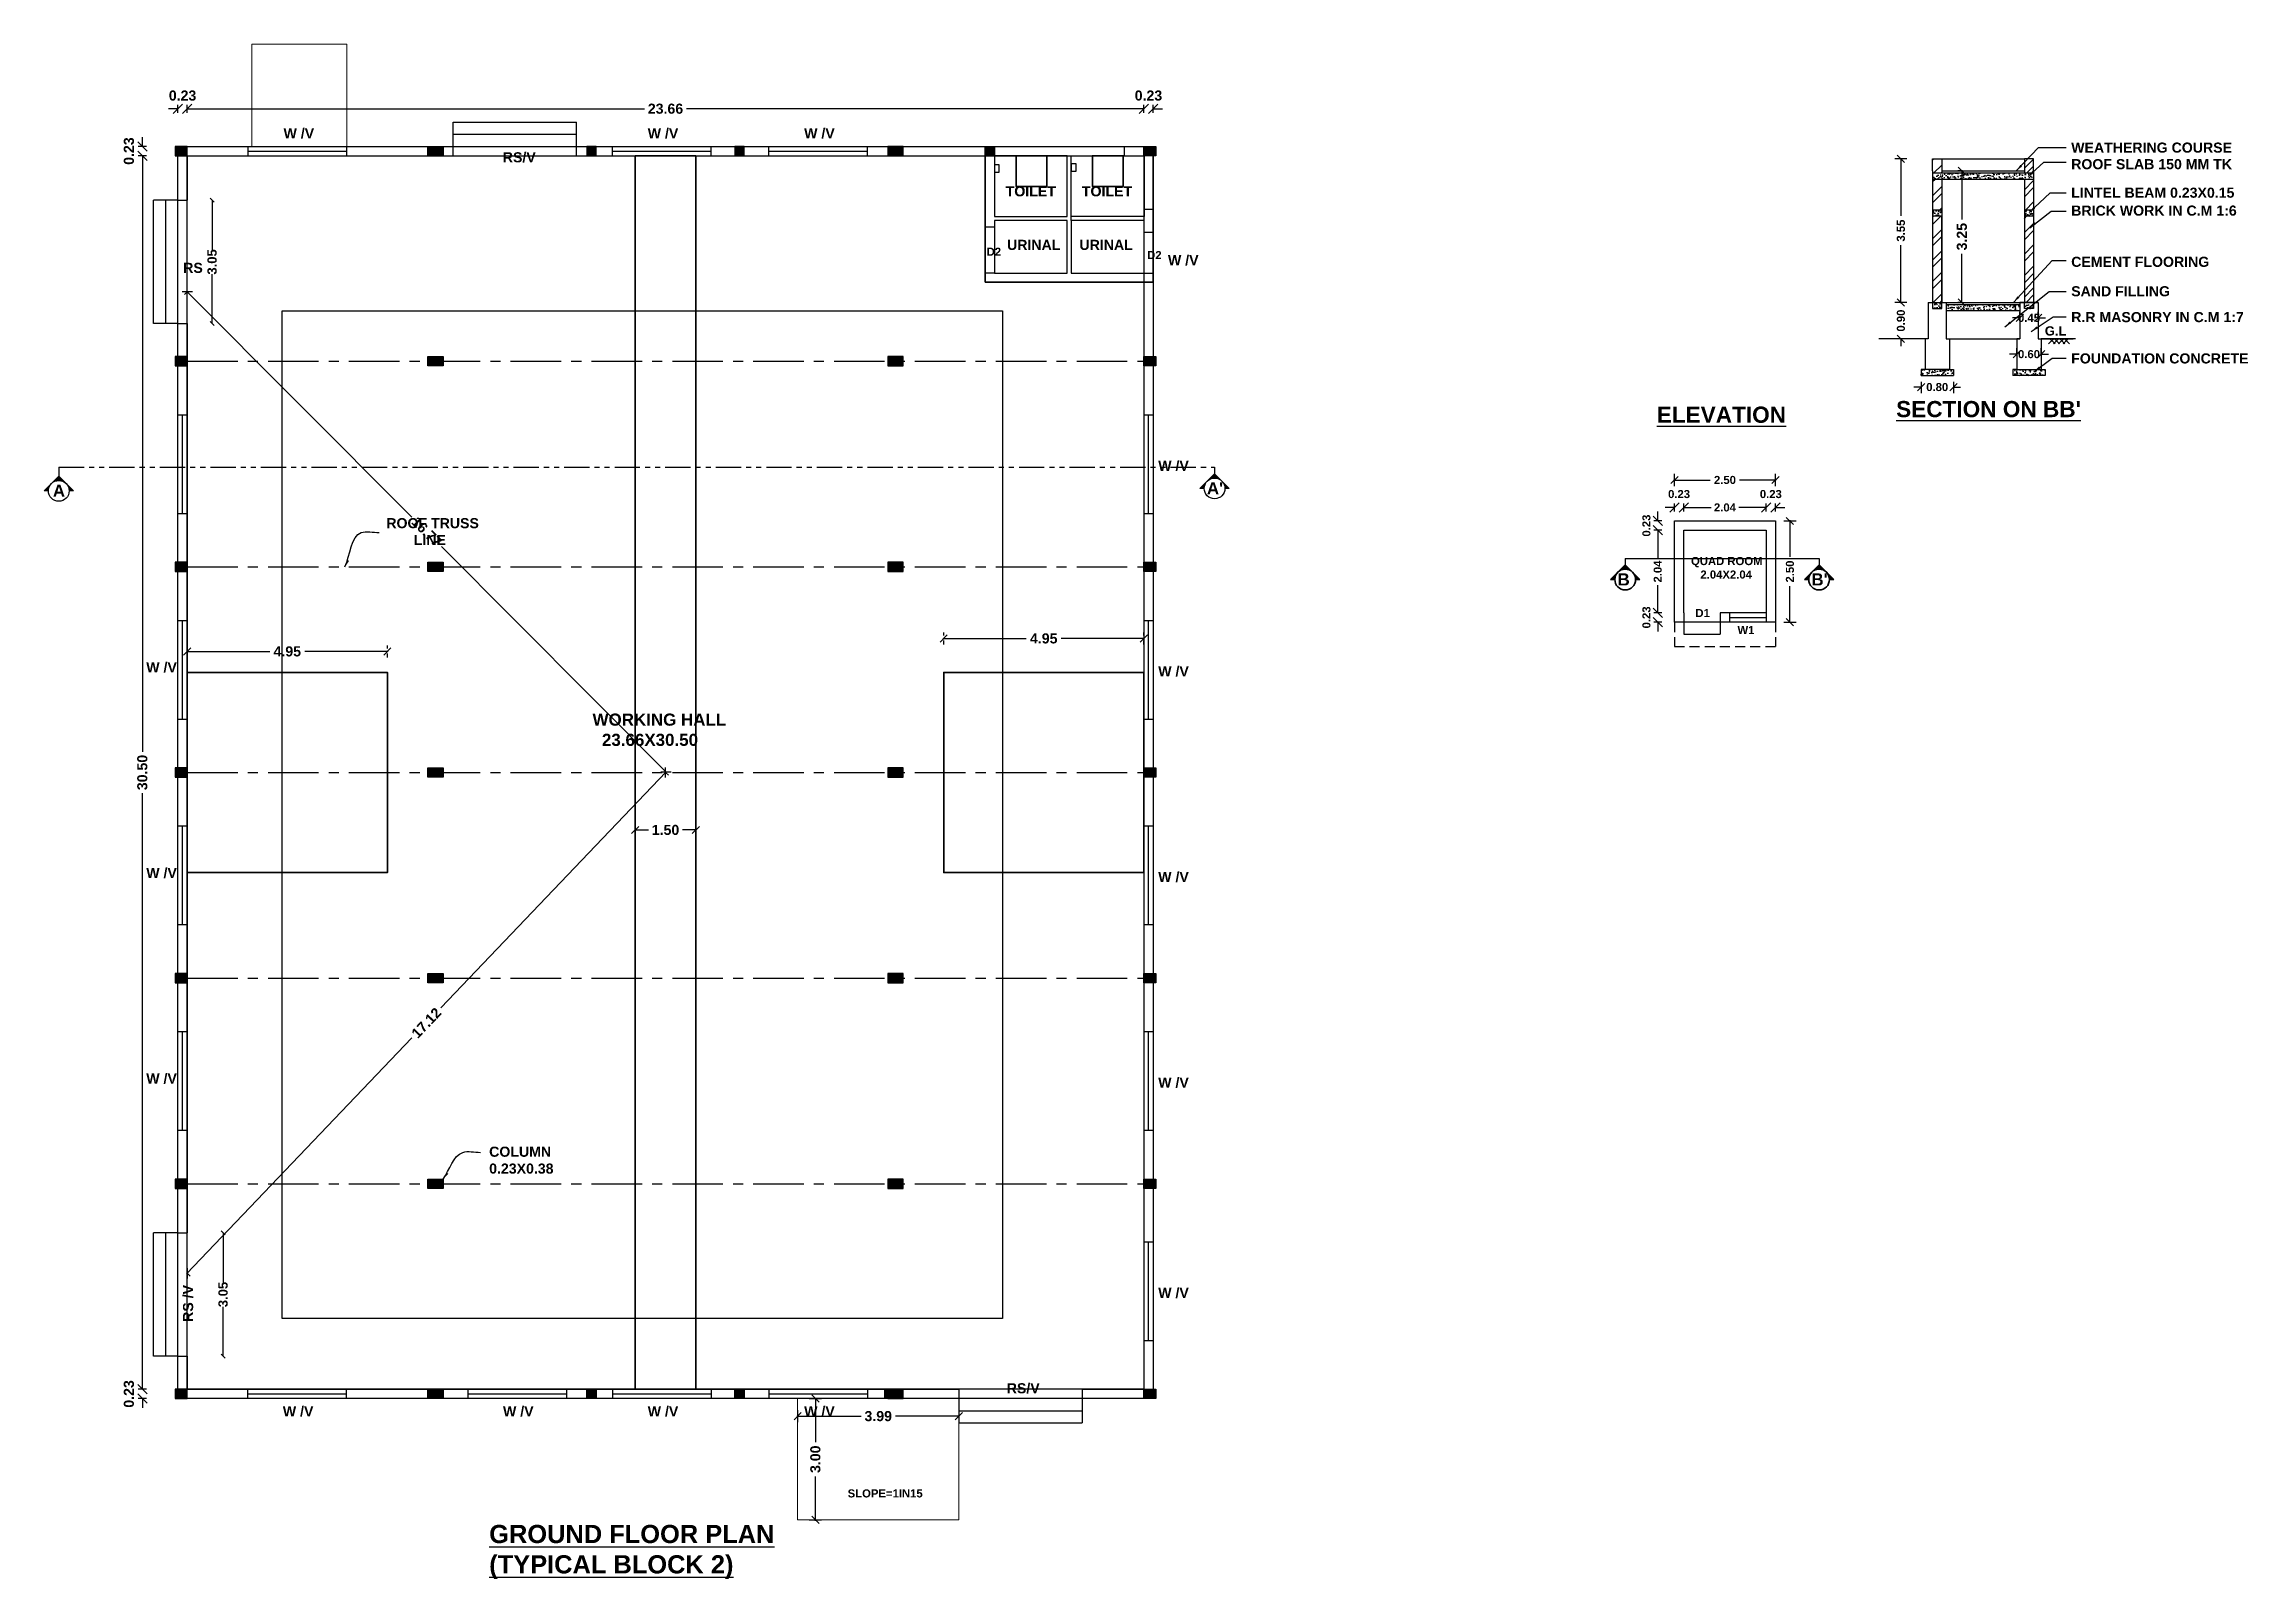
# Model space of a CAD drawing. Header units: metres. Extents: x 5701 to 70840, y 2546 to 3839.
# Drawn here: x 5973.1 to 6027.6, y 2546.2 to 2584.1 of the extents above; entities that cross this region are included whole.
import ezdxf

# ---------------------------------------------------------------- set-up
doc = ezdxf.new("R2010")
doc.units = ezdxf.units.M
doc.header["$PDMODE"] = 34
for name, pattern in [('CENTER', [2, 1.25, -0.25, 0.25, -0.25]), ('DOT2', [0.125, 0, -0.125]), ('HIDDEN', [0.375, 0.25, -0.125]), ('PHANTOM2', [1.25, 0.625, -0.125, 0.125, -0.125, 0.125, -0.125])]:
    doc.linetypes.add(name, pattern=pattern)
for name, color, linetype, lineweight in [('A_All', 2, 'Continuous', 35), ('A_Sect_Line', 150, 'CENTER', 30), ('BLK_2_DA_RAMP_1', 7, 'Continuous', 0), ('DIST_EXIT', 7, 'Continuous', 0), ('WASTE_DISPOSAL', 7, 'Continuous', 0)]:
    doc.layers.add(name, color=color, linetype=linetype, lineweight=lineweight)
for name, color, linetype in [('BLK_2_FLR_0_BLT_UP_AREA', 7, 'Continuous'), ('BLK_2_FLR_0_EXIT_WIDTH_DOOR', 7, 'Continuous'), ('BLK_2_FLR_0_REGULAR_ROOM_1', 7, 'Continuous'), ('BLK_2_FLR_0_ROOM_1_LIGHT_VENTILATION_1', 7, 'Continuous'), ('BLK_2_FLR_0_ROOM_1_LIGHT_VENTILATION_2', 7, 'Continuous'), ('BLK_2_FLR_0_ROOM_1_LIGHT_VENTILATION_3', 7, 'Continuous'), ('BLK_2_FLR_0_URINAL', 235, 'Continuous'), ('BLK_2_FLR_0_WASH', 243, 'Continuous'), ('BLK_2_FLR_0_WATER_CLOSET', 213, 'Continuous'), ('BLK_2_FLR_1_ROOF_AREA', 7, 'Continuous'), ('GUARD_ROOM', 7, 'Continuous'), ('TOILET_VENTILATION', 7, 'Continuous'), ('WORKSHOP_AREA', 7, 'Continuous')]:
    doc.layers.add(name, color=color, linetype=linetype)
doc.styles.get("Standard").update_dxf_attribs({"font": 'arialbd.ttf'})
doc.styles.add('style1', font='arialbd.ttf', dxfattribs={"height": 0.24})
doc.dimstyles.new('APP', dxfattribs={"dimscale": 0, "dimtxt": 0.23, "dimasz": 0.1, "dimexe": 0.18, "dimexo": 0.0625, "dimgap": 0, "dimtad": 0, "dimzin": 4, "dimdsep": 46, "dimtxsty": 'Standard', "dimblk1": 'OBLIQUE', "dimblk2": 'OBLIQUE', "dimsah": 1, "dimcen": 0.09, "dimse1": 1, "dimse2": 1, "dimclrt": 4, "dimadec": 0, "dimazin": 0, "dimtfac": 1, "dimtmove": 0, "dimatfit": 3, "dimldrblk": 'OBLIQUE', "dimfxl": 0, "dimtolj": 1, "dimtzin": 0, "dimarcsym": 0})
doc.dimstyles.get("Standard").update_dxf_attribs({"dimtxt": 0.18, "dimasz": 0.18, "dimexe": 0.18, "dimexo": 0.0625, "dimgap": 0.09, "dimtad": 0, "dimtih": 1, "dimtoh": 1, "dimdec": 4, "dimzin": 0, "dimdsep": 46, "dimtxsty": 'Standard', "dimcen": 0.09, "dimsd1": 1, "dimsd2": 1, "dimadec": 0, "dimazin": 0, "dimtfac": 1, "dimtdec": 4, "dimtofl": 0, "dimtmove": 0, "dimatfit": 3, "dimfxl": 0, "dimtolj": 1, "dimtzin": 0, "dimarcsym": 0})
doc.dimstyles.new('STANDARD$0', dxfattribs={"dimtxt": 0.25, "dimasz": 0.18, "dimexe": 0.15, "dimexo": 0.15, "dimgap": 0.1, "dimtad": 0, "dimzin": 0, "dimdsep": 46, "dimtxsty": 'Standard', "dimblk": 'OBLIQUE', "dimcen": 0.0625, "dimdle": 0.02, "dimadec": 0, "dimazin": 0, "dimtfac": 1, "dimtix": 1, "dimtofl": 0, "dimtmove": 2, "dimatfit": 3, "dimldrblk": 'OBLIQUE', "dimfxl": 0, "dimtolj": 1, "dimtzin": 0, "dimarcsym": 0})
pattern_1 = [(50, (-59351.6951, -51249.09996), (0.17931504565, -0.01568803375), [0.01875, -0.20625]), (355, (-59351.6951, -51249.09996), (-0.0346878334, 0.18804803343), [0.015, -0.165]), (100.45144446, (-59351.68016, -51249.10126), (0.14462721168, 0.17235999774), [0.015935048, -0.175285528]), (46.1842, (-59351.6951, -51249.04996), (0.26681033267, -0.0413798202), [0.028125, -0.309375]), (96.6356355, (-59351.67287, -51249.0534), (0.2336654864, 0.2435296502), [0.0239025855, -0.26292844]), (351.184164, (-59351.6951, -51249.04996), (0.2336654863, 0.2435296501), [0.0225, -0.24750000025]), (21, (-59351.6701, -51249.06246), (0.14922676303, -0.10065472267), [0.01875, -0.20625]), (326, (-59351.6701, -51249.06246), (0.060828833, 0.18128751126), [0.015, -0.165]), (71.45144474, (-59351.65766, -51249.07084), (0.2100555942, 0.0806327882), [0.0159350475, -0.175285528]), (37.5, (-59351.6951, -51249.099956), (0.00303996383, 0.08322346346), [0, -0.163, 0, -0.1675, 0, -0.165625]), (7.5, (-59351.6951, -51249.09996), (0.06576738436, 0.09860292797), [0, -0.0955, 0, -0.15925, 0, -0.063125]), (327.5, (-59351.75085, -51249.099956), (0.133455609043, -0.005638717934), [0, -0.0625, 0, -0.195, 0, -0.25875]), (317.5, (-59351.77585, -51249.09996), (0.14579654234, 0.02502624558), [0, -0.08125, 0, -0.1295, 0, -0.18375])]
pattern_2 = [(50, (-1620.26717, -28477.22584), (0.17931504565, -0.01568803375), [0.01875, -0.20625]), (355, (-1620.26717, -28477.22584), (-0.0346878334, 0.1880480334), [0.015, -0.165]), (100.45144446, (-1620.25223, -28477.22715), (0.1446272117, 0.1723599977), [0.015935048, -0.175285528]), (46.1842, (-1620.26717, -28477.17584), (0.2668103327, -0.0413798202), [0.028125, -0.309375]), (96.6356355, (-1620.24493, -28477.1793), (0.2336654864, 0.2435296502), [0.0239025855, -0.26292844]), (351.184164, (-1620.26717, -28477.17584), (0.2336654863, 0.24352965), [0.0225, -0.2475000002]), (21, (-1620.24217, -28477.18834), (0.149226763, -0.1006547227), [0.01875, -0.20625]), (326, (-1620.24217, -28477.18834), (0.060828833, 0.1812875113), [0.015, -0.165]), (71.45144474, (-1620.22973, -28477.19673), (0.2100555942, 0.0806327882), [0.0159350475, -0.175285528]), (37.5, (-1620.26717, -28477.22584), (0.00303996383, 0.08322346346), [0, -0.163, 0, -0.1675, 0, -0.165625]), (7.5, (-1620.26717, -28477.22584), (0.06576738436, 0.09860292797), [0, -0.0955, 0, -0.15925, 0, -0.063125]), (327.5, (-1620.32292, -28477.22584), (0.13345560904, -0.00563871793), [0, -0.0625, 0, -0.195, 0, -0.25875]), (317.5, (-1620.34792, -28477.22584), (0.14579654234, 0.0250262456), [0, -0.08125, 0, -0.1295, 0, -0.18375])]

msp = doc.modelspace()

# ---------------------------------------------------------------- texts
at = {"color": 1, "attachment_point": 5}
for s, insert, char_height in [('\\A1;0.23', (5976.54275, 2582.8452), 0.25), ('\\A1;23.66', (5988.48775, 2582.52019), 0.25), ('\\A1;0.23', (6000.43275, 2582.8452), 0.25), ('\\A1;0.23', (6013.55574, 2572.99244), 0.2), ('\\A1;0.23', (6015.82574, 2572.99244), 0.2), ('\\A1;2.04', (6014.69074, 2572.66181), 0.2)]:
    msp.add_mtext(s, dxfattribs=dict(at, insert=insert, char_height=char_height))
for s, width, insert, char_height, attachment_point in [('W /V', 1.5074732, (5979.04093, 2581.77948), 0.25, 7), ('W /V', 1.5074732, (5988.0475, 2581.77948), 0.25, 7), ('W /V', 1.5074732, (5991.91704, 2581.77948), 0.25, 7), ('WEATHERING COURSE', 4.4275348, (6023.25517, 2581.68465), 0.25, 1), ('RS/V', 1.5074732, (5984.46371, 2581.4449), 0.25, 1), ('ROOF SLAB 150 MM TK', 4.4275348, (6023.25517, 2581.2752), 0.25, 1), ('LINTEL BEAM 0.23X0.15', 4.4275348, (6023.25517, 2580.57003), 0.25, 1), ('BRICK WORK IN C.M 1:6', 4.4275348, (6023.25517, 2580.12704), 0.25, 1), ('W /V', 1.5074732, (6000.91546, 2578.90036), 0.25, 1), ('CEMENT FLOORING', 4.4275348, (6023.25517, 2578.86127), 0.25, 1), ('RS', 1.5074732, (5976.55848, 2578.71174), 0.25, 1), ('SAND FILLING', 4.4275348, (6023.25517, 2578.13329), 0.25, 1), ('G.L', 1.8961097, (6022.60225, 2577.14191), 0.23, 1), ('R.R MASONRY IN C.M 1:7', 4.4275348, (6023.25517, 2577.49375), 0.25, 1), ('FOUNDATION CONCRETE', 4.4275348, (6023.25517, 2576.47222), 0.25, 1), ('{\\LELEVATION}', 7.2624362, (6013.00416, 2575.15616), 0.4, 1), ("{\\LSECTION ON BB'}", 7.2624362, (6018.92475, 2575.29439), 0.4, 1), ('W /V', 1.5074732, (6000.67446, 2573.81703), 0.25, 1), (' A', 0.4660706, (5973.21835, 2573.22495), 0.3, 1), (" A'", 2.2424609, (6001.7612, 2573.28557), 0.3, 1), ('ROOF TRUSS\\P       LINE', 7.2228506, (5981.58281, 2572.39903), 0.25, 1), ('QUAD ROOM\\P   2.04X2.04', 1.8525135, (6013.85168, 2571.43668), 0.2, 1), (' B', 2.2424609, (6011.91753, 2571.03267), 0.3, 1), (" B'", 2.2424609, (6016.71222, 2571.03267), 0.3, 1), ('D1', 0.7897353, (6013.96006, 2570.15142), 0.2, 1), ('W1', 0.7897353, (6015.00145, 2569.73118), 0.2, 1), ('W /V', 1.5074732, (5975.64548, 2568.83359), 0.25, 1), ('W /V', 1.5074732, (6000.67446, 2568.73369), 0.25, 1), ('WORKING HALL\\P  23.66X30.50', 6.2784609, (5986.68292, 2567.56662), 0.3, 1), ('W /V', 1.5074732, (5975.64548, 2563.75025), 0.25, 1), ('W /V', 1.5074732, (6000.67446, 2563.65036), 0.25, 1), ('W /V', 1.5074732, (5975.64548, 2558.66692), 0.25, 1), ('W /V', 1.5074732, (6000.67446, 2558.56703), 0.25, 1), ('COLUMN\\P0.23X0.38', 1.6241297, (5984.12612, 2556.8582), 0.25, 1), ('W /V', 1.5074732, (6000.67446, 2553.36869), 0.25, 1), ('RS/V', 1.5074732, (5996.92762, 2551.00939), 0.25, 1), ('W /V', 1.5074732, (5979.02282, 2550.43823), 0.25, 1), ('W /V', 1.5074732, (5984.46871, 2550.43823), 0.25, 1), ('W /V', 1.5074732, (5988.0475, 2550.43823), 0.25, 1), ('W /V', 1.5074732, (5991.91704, 2550.43823), 0.25, 1), ('{\\LGROUND FLOOR PLAN (TYPICAL BLOCK 2)}', 9.9653096, (5984.12749, 2547.50663), 0.45, 1)]:
    msp.add_mtext_dynamic_manual_height_columns(s, width=width, gutter_width=1, heights=[0], dxfattribs=dict(insert=insert, char_height=char_height, attachment_point=attachment_point))
at = {"color": 1, "attachment_point": 5, "rotation": 90}
for s, insert, char_height in [('\\A1;0.23', (5975.2164, 2581.47385), 0.25), ('\\A1;0.23', (6012.74943, 2572.2134), 0.2), ('\\A1;2.04', (6013.02814, 2571.0784), 0.2), ('\\A1;0.23', (6012.74943, 2569.9434), 0.2), ('\\A1;30.50', (5975.54864, 2566.10885), 0.25), ('\\A1;0.23', (5975.2164, 2550.74385), 0.25)]:
    msp.add_mtext(s, dxfattribs=dict(at, insert=insert, char_height=char_height))
at = {"attachment_point": 1, "style": 'style1'}
for s, width, insert, char_height in [('TOILET', 0.4399291, (5996.89967, 2580.60438), 0.25), ('TOILET', 0.4399291, (5996.90446, 2580.60438), 0.25), ('TOILET', 0.4399291, (5998.78423, 2580.60438), 0.25), ('TOILET', 0.4399291, (5998.78903, 2580.60438), 0.25), ('D2', 1.1901618, (5996.43084, 2579.08535), 0.2), ('URINAL', 0.4399291, (5996.93511, 2579.28004), 0.25), ('URINAL', 0.4399291, (5998.72593, 2579.28004), 0.25), ('D2', 1.1901618, (6000.4002, 2579.00212), 0.2)]:
    msp.add_mtext_dynamic_manual_height_columns(s, width=width, gutter_width=60, heights=[0], dxfattribs=dict(at, insert=insert, char_height=char_height))
at = {"insert": (5976.5543, 2552.52638), "char_height": 0.25, "attachment_point": 1, "rotation": 90}
msp.add_mtext_dynamic_manual_height_columns('RS /V', width=1.5074732, gutter_width=1, heights=[0], dxfattribs=at)
at = {"layer": 'BLK_2_DA_RAMP_1', "color": 1, "insert": (5993.92065, 2548.38486), "char_height": 0.2, "width": 2.4, "attachment_point": 2}
msp.add_mtext('SLOPE=1IN15', dxfattribs=at)

# ---------------------------------------------------------------- blocks, each defined once
blk = doc.blocks.new('_Oblique')
at = {"color": 0, "linetype": 'ByBlock', "lineweight": -2}
blk.add_line((-0.5, -0.5), (0.5, 0.5), dxfattribs=at)
blk = doc.blocks.new('*D65')
at = {"layer": 'BLK_2_FLR_0_EXIT_WIDTH_DOOR', "color": 0, "lineweight": -2}
for p, q in [((5977.274, 2580.258), (5977.274, 2579.035)), ((5977.274, 2577.208), (5977.274, 2578.431))]:
    blk.add_line(p, q, dxfattribs=at)
at = {"layer": 'Defpoints', "color": 0}
for p in [(5976.658, 2580.258), (5976.658, 2577.208), (5977.274, 2577.208)]:
    blk.add_point(p, dxfattribs=at)
at = {"layer": 'BLK_2_FLR_0_EXIT_WIDTH_DOOR', "color": 0, "lineweight": -2, "xscale": 0.1, "yscale": 0.1, "zscale": 0.1}
for p, rotation in [((5977.274, 2580.258), 90), ((5977.274, 2577.208), 270)]:
    blk.add_blockref('_Oblique', p, dxfattribs=dict(at, rotation=rotation))
at = {"layer": 'BLK_2_FLR_0_EXIT_WIDTH_DOOR', "color": 4, "insert": (5977.274, 2578.733), "char_height": 0.23, "attachment_point": 5, "rotation": 90}
blk.add_mtext('\\A1;3.05', dxfattribs=at)
blk = doc.blocks.new('*D66')
at = {"layer": 'BLK_2_FLR_0_EXIT_WIDTH_DOOR', "color": 0, "lineweight": -2}
for p, q in [((5977.546, 2554.727), (5977.546, 2553.503)), ((5977.546, 2551.677), (5977.546, 2552.9))]:
    blk.add_line(p, q, dxfattribs=at)
at = {"layer": 'Defpoints', "color": 0}
for p in [(5976.658, 2554.727), (5976.658, 2551.677), (5977.546, 2551.677)]:
    blk.add_point(p, dxfattribs=at)
at = {"layer": 'BLK_2_FLR_0_EXIT_WIDTH_DOOR', "color": 0, "lineweight": -2, "xscale": 0.1, "yscale": 0.1, "zscale": 0.1}
for p, rotation in [((5977.546, 2554.727), 90), ((5977.546, 2551.677), 270)]:
    blk.add_blockref('_Oblique', p, dxfattribs=dict(at, rotation=rotation))
at = {"layer": 'BLK_2_FLR_0_EXIT_WIDTH_DOOR', "color": 4, "insert": (5977.546, 2553.202), "char_height": 0.23, "attachment_point": 5, "rotation": 90}
blk.add_mtext('\\A1;3.05', dxfattribs=at)
blk = doc.blocks.new('*D67')
at = {"layer": 'Defpoints', "color": 0}
for p in [(5988.488, 2566.109), (5976.658, 2553.729), (5976.658, 2553.729)]:
    blk.add_point(p, dxfattribs=at)
at = {"layer": 'DIST_EXIT', "color": 0, "lineweight": -2}
for p, q in [((5988.502, 2566.123), (5982.928, 2560.291)), ((5976.644, 2553.714), (5982.217, 2559.547))]:
    blk.add_line(p, q, dxfattribs=at)
at = {"layer": 'DIST_EXIT', "color": 0, "linetype": 'DOT2', "lineweight": -2}
for p, q in [((5988.488, 2566.109), (5988.596, 2566.005)), ((5976.658, 2553.729), (5976.766, 2553.625))]:
    blk.add_line(p, q, dxfattribs=at)
at = {"layer": 'DIST_EXIT', "color": 0, "lineweight": -2, "xscale": 0.18, "yscale": 0.18, "zscale": 0.18}
for p, rotation in [((5988.488, 2566.109), 46.30213699545871), ((5976.658, 2553.729), 226.3021369954587)]:
    blk.add_blockref('_Oblique', p, dxfattribs=dict(at, rotation=rotation))
at = {"layer": 'DIST_EXIT', "color": 0, "insert": (5982.573, 2559.919), "char_height": 0.25, "attachment_point": 5, "rotation": 46.3021}
blk.add_mtext('\\A1;17.12', dxfattribs=at)
blk = doc.blocks.new('*D68')
at = {"layer": 'Defpoints', "color": 0}
for p in [(5976.658, 2577.997), (5976.658, 2577.997), (5988.502, 2566.123)]:
    blk.add_point(p, dxfattribs=at)
at = {"layer": 'DIST_EXIT', "color": 0, "linetype": 'DOT2', "lineweight": -2}
for p, q in [((5976.658, 2577.997), (5976.552, 2577.891)), ((5988.502, 2566.123), (5988.395, 2566.017))]:
    blk.add_line(p, q, dxfattribs=at)
at = {"layer": 'DIST_EXIT', "color": 0, "lineweight": -2}
for p, q in [((5976.644, 2578.011), (5982.216, 2572.425)), ((5988.516, 2566.109), (5982.944, 2571.695))]:
    blk.add_line(p, q, dxfattribs=at)
at = {"layer": 'DIST_EXIT', "color": 0, "lineweight": -2, "xscale": 0.18, "yscale": 0.18, "zscale": 0.18}
for p, rotation in [((5976.658, 2577.997), 134.9287324390408), ((5988.502, 2566.123), 314.9287324390408)]:
    blk.add_blockref('_Oblique', p, dxfattribs=dict(at, rotation=rotation))
at = {"layer": 'DIST_EXIT', "color": 0, "insert": (5982.58, 2572.06), "char_height": 0.25, "attachment_point": 5, "rotation": 314.9287}
blk.add_mtext('\\A1;16.77', dxfattribs=at)
blk = doc.blocks.new('*D69')
at = {"layer": 'BLK_2_DA_RAMP_1', "color": 0, "lineweight": -2}
for p, q in [((5992.045, 2550.629), (5992.345, 2550.629)), ((5992.195, 2550.649), (5992.195, 2549.554)), ((5992.195, 2547.609), (5992.195, 2548.704)), ((5992.045, 2547.629), (5992.345, 2547.629))]:
    blk.add_line(p, q, dxfattribs=at)
at = {"layer": 'Defpoints', "color": 0}
for p in [(5991.756, 2550.629), (5991.756, 2547.629), (5992.195, 2547.629)]:
    blk.add_point(p, dxfattribs=at)
at = {"layer": 'BLK_2_DA_RAMP_1', "color": 0, "lineweight": -2, "xscale": 0.18, "yscale": 0.18, "zscale": 0.18}
for p, rotation in [((5992.195, 2550.629), 90), ((5992.195, 2547.629), 270)]:
    blk.add_blockref('_Oblique', p, dxfattribs=dict(at, rotation=rotation))
at = {"layer": 'BLK_2_DA_RAMP_1', "color": 0, "insert": (5992.195, 2549.129), "char_height": 0.25, "attachment_point": 5, "rotation": 90}
blk.add_mtext('\\A1;3.00', dxfattribs=at)
blk = doc.blocks.new('*D70')
at = {"layer": 'BLK_2_DA_RAMP_1', "color": 0, "lineweight": -2}
for p, q in [((5991.736, 2550.194), (5993.324, 2550.194)), ((5991.756, 2550.344), (5991.756, 2550.044)), ((5995.763, 2550.194), (5994.175, 2550.194)), ((5995.743, 2550.344), (5995.743, 2550.044))]:
    blk.add_line(p, q, dxfattribs=at)
at = {"layer": 'Defpoints', "color": 0}
for p in [(5991.756, 2550.629), (5995.743, 2550.629), (5991.756, 2550.194)]:
    blk.add_point(p, dxfattribs=at)
at = {"layer": 'BLK_2_DA_RAMP_1', "color": 0, "lineweight": -2, "xscale": 0.18, "yscale": 0.18, "zscale": 0.18, "rotation": 180}
blk.add_blockref('_Oblique', (5991.756, 2550.194), dxfattribs=at)
at = {"layer": 'BLK_2_DA_RAMP_1', "color": 0, "lineweight": -2, "xscale": 0.18, "yscale": 0.18, "zscale": 0.18}
blk.add_blockref('_Oblique', (5995.743, 2550.194), dxfattribs=at)
at = {"layer": 'BLK_2_DA_RAMP_1', "color": 0, "insert": (5993.749, 2550.194), "char_height": 0.25, "attachment_point": 5}
blk.add_mtext('\\A1;3.99', dxfattribs=at)
blk = doc.blocks.new('*D77')
at = {"color": 0, "lineweight": -2}
for p, q in [((6016.149, 2572.328), (6016.449, 2572.328)), ((6016.299, 2572.348), (6016.299, 2571.44)), ((6016.299, 2569.808), (6016.299, 2570.717)), ((6016.149, 2569.828), (6016.449, 2569.828))]:
    blk.add_line(p, q, dxfattribs=at)
at = {"layer": 'Defpoints', "color": 0}
for p in [(6015.74, 2572.328), (6015.74, 2569.828), (6016.299, 2569.828)]:
    blk.add_point(p, dxfattribs=at)
at = {"color": 0, "lineweight": -2, "xscale": 0.18, "yscale": 0.18, "zscale": 0.18}
for p, rotation in [((6016.299, 2572.328), 90), ((6016.299, 2569.828), 270)]:
    blk.add_blockref('_Oblique', p, dxfattribs=dict(at, rotation=rotation))
at = {"color": 0, "insert": (6016.299, 2571.078), "char_height": 0.25, "attachment_point": 5, "rotation": 90}
blk.add_mtext('\\A1;{\\H0.8x;2.50}', dxfattribs=at)
blk = doc.blocks.new('*D78')
at = {"color": 0, "lineweight": -2}
for p, q in [((6013.421, 2573.341), (6014.329, 2573.341)), ((6013.441, 2573.191), (6013.441, 2573.491)), ((6015.961, 2573.341), (6015.052, 2573.341)), ((6015.941, 2573.191), (6015.941, 2573.491))]:
    blk.add_line(p, q, dxfattribs=at)
at = {"layer": 'Defpoints', "color": 0}
for p in [(6015.941, 2573.341), (6013.441, 2572.276), (6015.941, 2572.276)]:
    blk.add_point(p, dxfattribs=at)
at = {"color": 0, "lineweight": -2, "xscale": 0.18, "yscale": 0.18, "zscale": 0.18, "rotation": 180}
blk.add_blockref('_Oblique', (6013.441, 2573.341), dxfattribs=at)
at = {"color": 0, "lineweight": -2, "xscale": 0.18, "yscale": 0.18, "zscale": 0.18}
blk.add_blockref('_Oblique', (6015.941, 2573.341), dxfattribs=at)
at = {"color": 0, "insert": (6014.691, 2573.341), "char_height": 0.25, "attachment_point": 5}
blk.add_mtext('\\A1;{\\H0.8x;2.50}', dxfattribs=at)
blk = doc.blocks.new('*D79')
at = {"color": 0, "lineweight": -2}
for p, q in [((6021.986, 2577.349), (6021.806, 2577.349)), ((6021.986, 2577.349), (6021.986, 2577.499)), ((6022.436, 2577.349), (6022.436, 2577.499)), ((6022.436, 2577.349), (6022.616, 2577.349))]:
    blk.add_line(p, q, dxfattribs=at)
at = {"layer": 'Defpoints', "color": 0}
for p in [(6021.986, 2577.349), (6022.436, 2577.349), (6022.436, 2577.349)]:
    blk.add_point(p, dxfattribs=at)
at = {"color": 0, "lineweight": -2, "xscale": 0.18, "yscale": 0.18, "zscale": 0.18}
blk.add_blockref('_Oblique', (6021.986, 2577.349), dxfattribs=at)
at = {"color": 0, "lineweight": -2, "xscale": 0.18, "yscale": 0.18, "zscale": 0.18, "rotation": 180}
blk.add_blockref('_Oblique', (6022.436, 2577.349), dxfattribs=at)
at = {"color": 0, "insert": (6022.211, 2577.349), "char_height": 0.25, "attachment_point": 5}
blk.add_mtext('\\A1;{\\H0.8x;0.45}', dxfattribs=at)
blk = doc.blocks.new('*D80')
at = {"color": 0, "lineweight": -2}
for p, q in [((6021.911, 2576.452), (6021.911, 2576.602)), ((6022.511, 2576.452), (6022.511, 2576.602)), ((6021.911, 2576.452), (6021.731, 2576.452)), ((6022.511, 2576.452), (6022.691, 2576.452))]:
    blk.add_line(p, q, dxfattribs=at)
at = {"layer": 'Defpoints', "color": 0}
for p in [(6021.911, 2576.452), (6022.511, 2576.452), (6022.511, 2576.452)]:
    blk.add_point(p, dxfattribs=at)
at = {"color": 0, "lineweight": -2, "xscale": 0.18, "yscale": 0.18, "zscale": 0.18}
blk.add_blockref('_Oblique', (6021.911, 2576.452), dxfattribs=at)
at = {"color": 0, "lineweight": -2, "xscale": 0.18, "yscale": 0.18, "zscale": 0.18, "rotation": 180}
blk.add_blockref('_Oblique', (6022.511, 2576.452), dxfattribs=at)
at = {"color": 0, "insert": (6022.211, 2576.452), "char_height": 0.25, "attachment_point": 5}
blk.add_mtext('\\A1;{\\H0.8x;0.60}', dxfattribs=at)
blk = doc.blocks.new('sed')
for p, q in [((8755.637, 37479.925), (8754.788, 37479.925)), ((8755.102, 37479.925), (8754.975, 37479.799)), ((8755.008, 37479.925), (8755.135, 37479.799)), ((8755.219, 37479.925), (8755.093, 37479.799)), ((8755.121, 37479.925), (8755.247, 37479.799)), ((8755.347, 37479.925), (8755.22, 37479.799)), ((8755.249, 37479.925), (8755.375, 37479.799)), ((8755.459, 37479.925), (8755.333, 37479.799)), ((8755.366, 37479.925), (8755.492, 37479.799))]:
    blk.add_line(p, q)
blk = doc.blocks.new('*D81')
at = {"color": 0, "lineweight": -2}
for p, q in [((6019.193, 2581.282), (6018.893, 2581.282)), ((6019.043, 2581.302), (6019.043, 2579.87)), ((6019.043, 2577.712), (6019.043, 2579.145)), ((6019.193, 2577.732), (6018.893, 2577.732))]:
    blk.add_line(p, q, dxfattribs=at)
at = {"layer": 'Defpoints', "color": 0}
for p in [(6019.826, 2581.282), (6019.043, 2577.732), (6019.826, 2577.732)]:
    blk.add_point(p, dxfattribs=at)
at = {"color": 0, "lineweight": -2, "xscale": 0.18, "yscale": 0.18, "zscale": 0.18}
for p, rotation in [((6019.043, 2581.282), 90), ((6019.043, 2577.732), 270)]:
    blk.add_blockref('_Oblique', p, dxfattribs=dict(at, rotation=rotation))
at = {"color": 0, "insert": (6019.043, 2579.507), "char_height": 0.25, "attachment_point": 5, "rotation": 90}
blk.add_mtext('\\A1;{\\H0.8x;3.55}', dxfattribs=at)
blk = doc.blocks.new('*D82')
at = {"color": 0, "lineweight": -2}
for p, q in [((6019.193, 2577.732), (6018.893, 2577.732)), ((6019.043, 2577.732), (6019.043, 2577.912)), ((6019.043, 2576.832), (6018.893, 2576.832)), ((6019.043, 2576.832), (6019.043, 2576.652))]:
    blk.add_line(p, q, dxfattribs=at)
at = {"layer": 'Defpoints', "color": 0}
for p in [(6019.826, 2577.732), (6019.043, 2576.832), (6019.067, 2576.832)]:
    blk.add_point(p, dxfattribs=at)
at = {"color": 0, "lineweight": -2, "xscale": 0.18, "yscale": 0.18, "zscale": 0.18}
for p, rotation in [((6019.043, 2577.732), 270), ((6019.043, 2576.832), 90)]:
    blk.add_blockref('_Oblique', p, dxfattribs=dict(at, rotation=rotation))
at = {"color": 0, "insert": (6019.043, 2577.282), "char_height": 0.25, "attachment_point": 5, "rotation": 90}
blk.add_mtext('\\A1;{\\H0.8x;0.90}', dxfattribs=at)
blk = doc.blocks.new('*D83')
at = {"color": 0, "lineweight": -2}
for p, q in [((6019.541, 2575.638), (6019.361, 2575.638)), ((6019.541, 2575.772), (6019.541, 2575.488)), ((6020.341, 2575.772), (6020.341, 2575.488)), ((6020.341, 2575.638), (6020.521, 2575.638))]:
    blk.add_line(p, q, dxfattribs=at)
at = {"layer": 'Defpoints', "color": 0}
for p in [(6019.541, 2575.922), (6020.341, 2575.922), (6020.341, 2575.638)]:
    blk.add_point(p, dxfattribs=at)
at = {"color": 0, "lineweight": -2, "xscale": 0.18, "yscale": 0.18, "zscale": 0.18}
blk.add_blockref('_Oblique', (6019.541, 2575.638), dxfattribs=at)
at = {"color": 0, "lineweight": -2, "xscale": 0.18, "yscale": 0.18, "zscale": 0.18, "rotation": 180}
blk.add_blockref('_Oblique', (6020.341, 2575.638), dxfattribs=at)
at = {"color": 0, "insert": (6019.941, 2575.638), "char_height": 0.25, "attachment_point": 5}
blk.add_mtext('\\A1;{\\H0.8x;0.80}', dxfattribs=at)
blk = doc.blocks.new('*D84')
at = {"layer": 'Defpoints', "color": 0}
for p in [(6020.64, 2580.982), (6020.552, 2577.732), (6020.64, 2577.732)]:
    blk.add_point(p, dxfattribs=at)
at = {"layer": 'GUARD_ROOM', "color": 0, "linetype": 'DOT2', "lineweight": -2}
for p, q in [((6020.552, 2580.982), (6020.402, 2580.982)), ((6020.552, 2577.732), (6020.402, 2577.732))]:
    blk.add_line(p, q, dxfattribs=at)
at = {"layer": 'GUARD_ROOM', "color": 0, "lineweight": -2}
for p, q in [((6020.552, 2581.002), (6020.552, 2579.786)), ((6020.552, 2577.712), (6020.552, 2578.929))]:
    blk.add_line(p, q, dxfattribs=at)
at = {"layer": 'GUARD_ROOM', "color": 0, "lineweight": -2, "xscale": 0.18, "yscale": 0.18, "zscale": 0.18}
for p, rotation in [((6020.552, 2580.982), 90), ((6020.552, 2577.732), 270)]:
    blk.add_blockref('_Oblique', p, dxfattribs=dict(at, rotation=rotation))
at = {"layer": 'GUARD_ROOM', "color": 0, "insert": (6020.552, 2579.357), "char_height": 0.25, "attachment_point": 5, "rotation": 90}
blk.add_mtext('\\A1;3.25', dxfattribs=at)
blk = doc.blocks.new('*D107')
at = {"layer": 'BLK_2_FLR_0_ROOM_1_LIGHT_VENTILATION_1', "color": 0, "lineweight": -2}
for p, q in [((5976.638, 2569.102), (5978.701, 2569.102)), ((5981.628, 2569.102), (5979.564, 2569.102))]:
    blk.add_line(p, q, dxfattribs=at)
at = {"layer": 'BLK_2_FLR_0_ROOM_1_LIGHT_VENTILATION_1', "color": 0, "linetype": 'DOT2', "lineweight": -2}
for p, q in [((5976.658, 2568.952), (5976.658, 2569.252)), ((5981.608, 2568.952), (5981.608, 2569.252))]:
    blk.add_line(p, q, dxfattribs=at)
at = {"layer": 'Defpoints', "color": 0}
for p in [(5981.608, 2569.102), (5976.658, 2568.584), (5981.608, 2568.584)]:
    blk.add_point(p, dxfattribs=at)
at = {"layer": 'BLK_2_FLR_0_ROOM_1_LIGHT_VENTILATION_1', "color": 0, "lineweight": -2, "xscale": 0.18, "yscale": 0.18, "zscale": 0.18, "rotation": 180}
blk.add_blockref('_Oblique', (5976.658, 2569.102), dxfattribs=at)
at = {"layer": 'BLK_2_FLR_0_ROOM_1_LIGHT_VENTILATION_1', "color": 0, "lineweight": -2, "xscale": 0.18, "yscale": 0.18, "zscale": 0.18}
blk.add_blockref('_Oblique', (5981.608, 2569.102), dxfattribs=at)
at = {"layer": 'BLK_2_FLR_0_ROOM_1_LIGHT_VENTILATION_1', "color": 0, "lineweight": 35, "insert": (5979.133, 2569.102), "char_height": 0.25, "attachment_point": 5}
blk.add_mtext('\\A1;4.95', dxfattribs=at)
blk = doc.blocks.new('*D108')
at = {"layer": 'BLK_2_FLR_0_ROOM_1_LIGHT_VENTILATION_2', "color": 0, "linetype": 'DOT2', "lineweight": -2}
for p, q in [((5995.368, 2569.273), (5995.368, 2569.573)), ((6000.318, 2569.273), (6000.318, 2569.573))]:
    blk.add_line(p, q, dxfattribs=at)
at = {"layer": 'BLK_2_FLR_0_ROOM_1_LIGHT_VENTILATION_2', "color": 0, "lineweight": -2}
for p, q in [((5995.348, 2569.423), (5997.411, 2569.423)), ((6000.338, 2569.423), (5998.274, 2569.423))]:
    blk.add_line(p, q, dxfattribs=at)
at = {"layer": 'Defpoints', "color": 0}
for p in [(6000.318, 2569.423), (5995.368, 2568.584), (6000.318, 2568.584)]:
    blk.add_point(p, dxfattribs=at)
at = {"layer": 'BLK_2_FLR_0_ROOM_1_LIGHT_VENTILATION_2', "color": 0, "lineweight": -2, "xscale": 0.18, "yscale": 0.18, "zscale": 0.18, "rotation": 180}
blk.add_blockref('_Oblique', (5995.368, 2569.423), dxfattribs=at)
at = {"layer": 'BLK_2_FLR_0_ROOM_1_LIGHT_VENTILATION_2', "color": 0, "lineweight": -2, "xscale": 0.18, "yscale": 0.18, "zscale": 0.18}
blk.add_blockref('_Oblique', (6000.318, 2569.423), dxfattribs=at)
at = {"layer": 'BLK_2_FLR_0_ROOM_1_LIGHT_VENTILATION_2', "color": 0, "lineweight": 35, "insert": (5997.843, 2569.423), "char_height": 0.25, "attachment_point": 5}
blk.add_mtext('\\A1;4.95', dxfattribs=at)
blk = doc.blocks.new('*D109')
at = {"layer": 'BLK_2_FLR_0_ROOM_1_LIGHT_VENTILATION_3', "color": 0, "lineweight": -2}
for p, q in [((5987.718, 2564.688), (5988.07, 2564.688)), ((5989.258, 2564.688), (5988.905, 2564.688))]:
    blk.add_line(p, q, dxfattribs=at)
at = {"layer": 'BLK_2_FLR_0_ROOM_1_LIGHT_VENTILATION_3', "color": 0, "linetype": 'DOT2', "lineweight": -2}
for p, q in [((5987.738, 2564.538), (5987.738, 2564.838)), ((5989.238, 2564.538), (5989.238, 2564.838))]:
    blk.add_line(p, q, dxfattribs=at)
at = {"layer": 'Defpoints', "color": 0}
for p in [(5989.238, 2564.688), (5987.738, 2564.037), (5989.238, 2564.037)]:
    blk.add_point(p, dxfattribs=at)
at = {"layer": 'BLK_2_FLR_0_ROOM_1_LIGHT_VENTILATION_3', "color": 0, "lineweight": -2, "xscale": 0.18, "yscale": 0.18, "zscale": 0.18, "rotation": 180}
blk.add_blockref('_Oblique', (5987.738, 2564.688), dxfattribs=at)
at = {"layer": 'BLK_2_FLR_0_ROOM_1_LIGHT_VENTILATION_3', "color": 0, "lineweight": -2, "xscale": 0.18, "yscale": 0.18, "zscale": 0.18}
blk.add_blockref('_Oblique', (5989.238, 2564.688), dxfattribs=at)
at = {"layer": 'BLK_2_FLR_0_ROOM_1_LIGHT_VENTILATION_3', "color": 0, "lineweight": 35, "insert": (5988.488, 2564.688), "char_height": 0.25, "attachment_point": 5}
blk.add_mtext('\\A1;1.50', dxfattribs=at)

# ---------------------------------------------------------------- dimensions: what is measured, and where the dimension line sits
for base, p1, p2, picture, middle in [((6019.04324, 2577.73248), (6019.82586, 2581.28248), (6019.82586, 2577.73248), '*D81', (6019.04324, 2579.50748)), ((6016.29883, 2569.8284), (6015.74039, 2572.3284), (6015.74039, 2569.8284), '*D77', (6016.29883, 2571.0784))]:
    dim = msp.add_linear_dim(base=base, p1=p1, p2=p2, angle=90, text='{\\H0.8x;<>}', dimstyle='STANDARD$0')
    dim.commit()
    dim.dimension.update_dxf_attribs({"geometry": picture, "text_midpoint": middle})
dim = msp.add_linear_dim(base=(6019.04324, 2576.83248), p1=(6019.82586, 2577.73248), p2=(6019.06724, 2576.83248), angle=90, text='{\\H0.8x;<>}', dimstyle='STANDARD$0', override={"dimtmove": 1})
dim.commit()
dim.dimension.update_dxf_attribs({"geometry": '*D82', "text_midpoint": (6019.04324, 2577.28248)})
for base, p1, p2, picture, middle in [((6022.43586, 2577.34865), (6021.98586, 2577.34865), (6022.43586, 2577.34865), '*D79', (6022.21086, 2577.34865)), ((6020.34086, 2575.63756), (6019.54086, 2575.92248), (6020.34086, 2575.92248), '*D83', (6019.94086, 2575.63756)), ((6015.94074, 2573.34122), (6013.44074, 2572.27605), (6015.94074, 2572.27605), '*D78', (6014.69074, 2573.34122))]:
    dim = msp.add_linear_dim(base=base, p1=p1, p2=p2, text='{\\H0.8x;<>}', dimstyle='STANDARD$0')
    dim.commit()
    dim.dimension.update_dxf_attribs({"geometry": picture, "text_midpoint": middle})
dim = msp.add_aligned_dim(p1=(6021.91086, 2576.45248), p2=(6022.51086, 2576.45248), distance=0, text='{\\H0.8x;<>}', dimstyle='STANDARD$0')
dim.commit()
dim.dimension.update_dxf_attribs({"geometry": '*D80', "text_midpoint": (6022.21086, 2576.45248)})
at = {"layer": 'BLK_2_DA_RAMP_1', "color": 2}
dim = msp.add_linear_dim(base=(5991.75608, 2550.19407), p1=(5995.74275, 2550.62885), p2=(5991.75608, 2550.62885), dimstyle='STANDARD$0', override={"dimscale": 1}, dxfattribs=at)
dim.commit()
dim.dimension.update_dxf_attribs({"geometry": '*D70', "text_midpoint": (5993.74942, 2550.19407)})
at = {"layer": 'BLK_2_DA_RAMP_1', "color": 1}
dim = msp.add_linear_dim(base=(5992.19494, 2547.62885), p1=(5991.75608, 2550.62885), p2=(5991.75608, 2547.62885), angle=270, dimstyle='STANDARD$0', override={"dimscale": 1}, dxfattribs=at)
dim.commit()
dim.dimension.update_dxf_attribs({"geometry": '*D69', "text_midpoint": (5992.19494, 2549.12885)})
at = {"layer": 'BLK_2_FLR_0_EXIT_WIDTH_DOOR', "color": 2}
for base, p1, p2, picture, middle in [((5977.27363, 2577.20825), (5976.65775, 2580.25825), (5976.65775, 2577.20825), '*D65', (5977.27363, 2578.73325)), ((5977.54597, 2551.67659), (5976.65775, 2554.72659), (5976.65775, 2551.67659), '*D66', (5977.54597, 2553.20159))]:
    dim = msp.add_linear_dim(base=base, p1=p1, p2=p2, angle=90, dimstyle='APP', override={"dimscale": 1}, dxfattribs=at)
    dim.commit()
    dim.dimension.update_dxf_attribs({"geometry": picture, "text_midpoint": middle})
at = {"layer": 'BLK_2_FLR_0_ROOM_1_LIGHT_VENTILATION_1', "color": 232, "lineweight": 35}
dim = msp.add_aligned_dim(p1=(5976.65775, 2568.58385), p2=(5981.60775, 2568.58385), distance=0.51829, dimstyle='STANDARD$0', dxfattribs=at)
dim.commit()
dim.dimension.update_dxf_attribs({"geometry": '*D107', "text_midpoint": (5979.13275, 2569.10214)})
at = {"layer": 'BLK_2_FLR_0_ROOM_1_LIGHT_VENTILATION_2', "color": 232, "lineweight": 35}
dim = msp.add_aligned_dim(p1=(5995.36775, 2568.58385), p2=(6000.31775, 2568.58385), distance=0.83927, dimstyle='STANDARD$0', dxfattribs=at)
dim.commit()
dim.dimension.update_dxf_attribs({"geometry": '*D108', "text_midpoint": (5997.84275, 2569.42313)})
at = {"layer": 'BLK_2_FLR_0_ROOM_1_LIGHT_VENTILATION_3', "color": 232, "lineweight": 35}
dim = msp.add_linear_dim(base=(5989.23775, 2564.68752), p1=(5987.73775, 2564.03706), p2=(5989.23775, 2564.03706), dimstyle='STANDARD$0', dxfattribs=at)
dim.commit()
dim.dimension.update_dxf_attribs({"geometry": '*D109', "text_midpoint": (5988.48775, 2564.68752)})
at = {"layer": 'DIST_EXIT'}
for p1, p2, picture, middle in [((5988.50157, 2566.12331), (5976.65775, 2577.99663), '*D68', (5982.57966, 2572.05997)), ((5988.48775, 2566.10885), (5976.65775, 2553.72854), '*D67', (5982.57275, 2559.9187))]:
    dim = msp.add_aligned_dim(p1=p1, p2=p2, distance=0, dimstyle='STANDARD$0', dxfattribs=at)
    dim.commit()
    dim.dimension.update_dxf_attribs({"geometry": picture, "text_midpoint": middle})
at = {"layer": 'GUARD_ROOM', "color": 2}
dim = msp.add_aligned_dim(p1=(6020.64008, 2580.98248), p2=(6020.64008, 2577.73248), distance=-0.08829, dimstyle='STANDARD$0', dxfattribs=at)
dim.commit()
dim.dimension.update_dxf_attribs({"geometry": '*D84', "text_midpoint": (6020.55179, 2579.35748)})

# ---------------------------------------------------------------- hatches: boundary and pattern name
h = msp.add_hatch(color=3)
h.dxf.hatch_style = 1
h.paths.add_polyline_path([(5976.35775, 2581.58885), (5976.35775, 2581.35885), (5976.65775, 2581.35885), (5976.65775, 2581.58885)])
h = msp.add_hatch(color=3)
h.dxf.hatch_style = 1
h.paths.add_polyline_path([(5982.60775, 2581.58885), (5982.60775, 2581.35885), (5982.98775, 2581.35885), (5982.98775, 2581.58885)])
h = msp.add_hatch(color=3)
h.dxf.hatch_style = 1
h.paths.add_polyline_path([(5986.76942, 2581.58885), (5986.53942, 2581.58885), (5986.53942, 2581.35885), (5986.76942, 2581.35885)])
h = msp.add_hatch(color=3)
h.dxf.hatch_style = 1
h.paths.add_polyline_path([(5990.43608, 2581.58885), (5990.20608, 2581.58885), (5990.20608, 2581.35885), (5990.43608, 2581.35885)])
h = msp.add_hatch(color=3)
h.dxf.hatch_style = 1
h.paths.add_polyline_path([(5993.98775, 2581.58885), (5993.98775, 2581.35885), (5994.36775, 2581.35885), (5994.36775, 2581.58885)])
h = msp.add_hatch(color=3)
h.dxf.hatch_style = 1
h.paths.add_polyline_path([(5996.62254, 2581.58885), (5996.39254, 2581.58885), (5996.39254, 2581.35885), (5996.62254, 2581.35885)])
h = msp.add_hatch(color=3)
h.dxf.hatch_style = 1
h.paths.add_polyline_path([(6000.61775, 2581.58885), (6000.31775, 2581.58885), (6000.31775, 2581.35885), (6000.61775, 2581.35885)])
h = msp.add_hatch()
h.set_pattern_fill('ANSI32', color=6)
h.set_pattern_definition([(45, (-1620.26717, -28478.57086), (-0.265165043, 0.265165043), []), (45, (-1620.0904, -28478.57086), (-0.265165043, 0.265165043), [])])
h.paths.add_polyline_path([(6020.05586, 2579.86248), (6019.82586, 2579.86248), (6019.82586, 2577.73248), (6020.05586, 2577.73248)])
h.paths.add_polyline_path([(6020.05586, 2580.78248), (6019.82586, 2580.78248), (6019.82586, 2580.01248), (6020.05586, 2580.01248)])
h.paths.add_polyline_path([(6020.05586, 2581.28248), (6019.82586, 2581.28248), (6019.82586, 2580.98248), (6019.82586, 2580.93248), (6020.05586, 2580.93248)])
h.paths.add_polyline_path([(6022.32586, 2581.28248), (6022.09586, 2581.28248), (6022.09586, 2580.93248), (6022.32586, 2580.93248), (6022.32586, 2580.98248)])
h.paths.add_polyline_path([(6022.32586, 2580.78248), (6022.09586, 2580.78248), (6022.09586, 2580.01248), (6022.32586, 2580.01248)])
h.paths.add_polyline_path([(6022.32586, 2579.86248), (6022.09586, 2579.86248), (6022.09586, 2577.73248), (6022.32586, 2577.73248)])
h = msp.add_hatch()
h.set_pattern_fill('AR-CONC', color=3, scale=0.025)
h.set_pattern_definition(pattern_2)
h.paths.add_polyline_path([(6019.82586, 2580.93248), (6019.82586, 2580.78248), (6022.32586, 2580.78248), (6022.32586, 2580.93248)])
h = msp.add_hatch()
h.set_pattern_fill('AR-CONC', color=3, scale=0.025)
h.set_pattern_definition([(50, (-1620.26717, -28478.57086), (0.17931504565, -0.01568803375), [0.01875, -0.20625]), (355, (-1620.26717, -28478.57086), (-0.0346878334, 0.1880480334), [0.015, -0.165]), (100.45144446, (-1620.25223, -28478.57217), (0.1446272117, 0.1723599977), [0.015935048, -0.175285528]), (46.1842, (-1620.26717, -28478.52086), (0.2668103327, -0.0413798202), [0.028125, -0.309375]), (96.6356355, (-1620.24493, -28478.5243), (0.2336654864, 0.2435296502), [0.0239025855, -0.26292844]), (351.184164, (-1620.26717, -28478.52086), (0.2336654863, 0.24352965), [0.0225, -0.2475000002]), (21, (-1620.24217, -28478.53336), (0.149226763, -0.1006547227), [0.01875, -0.20625]), (326, (-1620.24217, -28478.53336), (0.060828833, 0.1812875113), [0.015, -0.165]), (71.45144474, (-1620.22973, -28478.54175), (0.2100555942, 0.0806327882), [0.0159350475, -0.175285528]), (37.5, (-1620.26717, -28478.57086), (0.00303996383, 0.08322346346), [0, -0.163, 0, -0.1675, 0, -0.165625]), (7.5, (-1620.26717, -28478.57086), (0.06576738436, 0.09860292797), [0, -0.0955, 0, -0.15925, 0, -0.063125]), (327.5, (-1620.32292, -28478.57086), (0.13345560904, -0.00563871793), [0, -0.0625, 0, -0.195, 0, -0.25875]), (317.5, (-1620.34792, -28478.57086), (0.14579654234, 0.0250262456), [0, -0.08125, 0, -0.1295, 0, -0.18375])])
h.paths.add_polyline_path([(6020.05586, 2580.01248), (6019.82586, 2580.01248), (6019.82586, 2579.86248), (6020.05586, 2579.86248)])
h.paths.add_polyline_path([(6022.32586, 2580.01248), (6022.09586, 2580.01248), (6022.09586, 2579.86248), (6022.32586, 2579.86248)])
h = msp.add_hatch()
h.set_pattern_fill('AR-CONC', color=3, scale=0.025)
h.set_pattern_definition(pattern_1)
h.paths.add_polyline_path([(6020.05586, 2577.73248), (6019.82586, 2577.73248), (6019.82586, 2577.58248), (6020.05586, 2577.58248)])
h.paths.add_polyline_path([(6020.34086, 2576.07248), (6020.24086, 2576.07248), (6019.64086, 2576.07248), (6019.54086, 2576.07248), (6019.54086, 2575.92248), (6020.34086, 2575.92248)])
h = msp.add_hatch()
h.set_pattern_fill('AR-CONC', color=3, scale=0.025)
h.set_pattern_definition(pattern_1)
h.paths.add_polyline_path([(6022.09586, 2577.73248), (6022.32586, 2577.73248), (6022.32586, 2577.58248), (6022.09586, 2577.58248)])
h.paths.add_polyline_path([(6021.81086, 2576.07248), (6021.91086, 2576.07248), (6022.51086, 2576.07248), (6022.61086, 2576.07248), (6022.61086, 2575.92248), (6021.81086, 2575.92248)])
h = msp.add_hatch()
h.set_pattern_fill('AR-CONC', color=3, scale=0.025)
h.set_pattern_definition(pattern_2)
h.paths.add_polyline_path([(6020.16586, 2577.68248), (6020.16586, 2577.53248), (6021.98586, 2577.53248), (6021.98586, 2577.68248)])
h = msp.add_hatch(color=3)
h.dxf.hatch_style = 1
h.paths.add_polyline_path([(5976.35775, 2576.39052), (5976.35775, 2576.16052), (5976.65775, 2576.16052), (5976.65775, 2576.39052)])
h = msp.add_hatch(color=3)
h.dxf.hatch_style = 1
h.paths.add_polyline_path([(5982.60775, 2576.39052), (5982.60775, 2576.16052), (5982.98775, 2576.16052), (5982.98775, 2576.39052)])
h = msp.add_hatch(color=3)
h.dxf.hatch_style = 1
h.paths.add_polyline_path([(5993.98775, 2576.39052), (5993.98775, 2576.16052), (5994.36775, 2576.16052), (5994.36775, 2576.39052)])
h = msp.add_hatch(color=3)
h.dxf.hatch_style = 1
h.paths.add_polyline_path([(6000.61775, 2576.39052), (6000.31775, 2576.39052), (6000.31775, 2576.16052), (6000.61775, 2576.16052)])
h = msp.add_hatch(color=3)
h.dxf.hatch_style = 1
h.paths.add_polyline_path([(5976.35775, 2571.30719), (5976.35775, 2571.07719), (5976.65775, 2571.07719), (5976.65775, 2571.30719)])
h = msp.add_hatch(color=3)
h.dxf.hatch_style = 1
h.paths.add_polyline_path([(5982.60775, 2571.30719), (5982.60775, 2571.07719), (5982.98775, 2571.07719), (5982.98775, 2571.30719)])
h = msp.add_hatch(color=3)
h.dxf.hatch_style = 1
h.paths.add_polyline_path([(5993.98775, 2571.30719), (5993.98775, 2571.07719), (5994.36775, 2571.07719), (5994.36775, 2571.30719)])
h = msp.add_hatch(color=3)
h.dxf.hatch_style = 1
h.paths.add_polyline_path([(6000.61775, 2571.30719), (6000.31775, 2571.30719), (6000.31775, 2571.07719), (6000.61775, 2571.07719)])
h = msp.add_hatch(color=3)
h.dxf.hatch_style = 1
h.paths.add_polyline_path([(5976.35775, 2566.22385), (5976.35775, 2565.99385), (5976.65775, 2565.99385), (5976.65775, 2566.22385)])
h = msp.add_hatch(color=3)
h.dxf.hatch_style = 1
h.paths.add_polyline_path([(5982.60775, 2566.22385), (5982.60775, 2565.99385), (5982.98775, 2565.99385), (5982.98775, 2566.22385)])
h = msp.add_hatch(color=3)
h.dxf.hatch_style = 1
h.paths.add_polyline_path([(5993.98775, 2566.22385), (5993.98775, 2565.99385), (5994.36775, 2565.99385), (5994.36775, 2566.22385)])
h = msp.add_hatch(color=3)
h.dxf.hatch_style = 1
h.paths.add_polyline_path([(6000.61775, 2566.22385), (6000.31775, 2566.22385), (6000.31775, 2565.99385), (6000.61775, 2565.99385)])
h = msp.add_hatch(color=3)
h.dxf.hatch_style = 1
h.paths.add_polyline_path([(5976.35775, 2561.14052), (5976.35775, 2560.91052), (5976.65775, 2560.91052), (5976.65775, 2561.14052)])
h = msp.add_hatch(color=3)
h.dxf.hatch_style = 1
h.paths.add_polyline_path([(5982.60775, 2561.14052), (5982.60775, 2560.91052), (5982.98775, 2560.91052), (5982.98775, 2561.14052)])
h = msp.add_hatch(color=3)
h.dxf.hatch_style = 1
h.paths.add_polyline_path([(5993.98775, 2561.14052), (5993.98775, 2560.91052), (5994.36775, 2560.91052), (5994.36775, 2561.14052)])
h = msp.add_hatch(color=3)
h.dxf.hatch_style = 1
h.paths.add_polyline_path([(6000.61775, 2561.14052), (6000.31775, 2561.14052), (6000.31775, 2560.91052), (6000.61775, 2560.91052)])
h = msp.add_hatch(color=3)
h.dxf.hatch_style = 1
h.paths.add_polyline_path([(5976.35775, 2556.05719), (5976.35775, 2555.82719), (5976.65775, 2555.82719), (5976.65775, 2556.05719)])
h = msp.add_hatch(color=3)
h.dxf.hatch_style = 1
h.paths.add_polyline_path([(5982.60775, 2556.05719), (5982.60775, 2555.82719), (5982.98775, 2555.82719), (5982.98775, 2556.05719)])
h = msp.add_hatch(color=3)
h.dxf.hatch_style = 1
h.paths.add_polyline_path([(5993.98775, 2556.05719), (5993.98775, 2555.82719), (5994.36775, 2555.82719), (5994.36775, 2556.05719)])
h = msp.add_hatch(color=3)
h.dxf.hatch_style = 1
h.paths.add_polyline_path([(6000.61775, 2556.05719), (6000.31775, 2556.05719), (6000.31775, 2555.82719), (6000.61775, 2555.82719)])
h = msp.add_hatch(color=3)
h.dxf.hatch_style = 1
h.paths.add_polyline_path([(5976.35775, 2550.85885), (5976.35775, 2550.62885), (5976.65775, 2550.62885), (5976.65775, 2550.85885)])
h = msp.add_hatch(color=3)
h.dxf.hatch_style = 1
h.paths.add_polyline_path([(5982.60775, 2550.85885), (5982.60775, 2550.62885), (5982.98775, 2550.62885), (5982.98775, 2550.85885)])
h = msp.add_hatch(color=3)
h.dxf.hatch_style = 1
h.paths.add_polyline_path([(5986.76942, 2550.62885), (5986.76942, 2550.85885), (5986.53942, 2550.85885), (5986.53942, 2550.62885)])
h = msp.add_hatch(color=3)
h.dxf.hatch_style = 1
h.paths.add_polyline_path([(5990.43608, 2550.62885), (5990.43608, 2550.85885), (5990.20608, 2550.85885), (5990.20608, 2550.62885)])
h = msp.add_hatch(color=3)
h.dxf.hatch_style = 1
h.paths.add_polyline_path([(5993.91275, 2550.85885), (5993.91275, 2550.62885), (5994.29275, 2550.62885), (5994.29275, 2550.85885)])
h = msp.add_hatch(color=3)
h.dxf.hatch_style = 1
h.paths.add_polyline_path([(5993.98775, 2550.85885), (5993.98775, 2550.62885), (5994.36775, 2550.62885), (5994.36775, 2550.85885)])
h = msp.add_hatch(color=3)
h.dxf.hatch_style = 1
h.paths.add_polyline_path([(6000.61775, 2550.85885), (6000.31775, 2550.85885), (6000.31775, 2550.62885), (6000.61775, 2550.62885)])

# ---------------------------------------------------------------- linework, layer by layer
for p, q in [((5976.42775, 2582.42019), (5976.42775, 2582.62019)), ((5976.65775, 2582.42019), (5976.65775, 2582.62019)), ((5976.65775, 2582.42019), (5976.65775, 2582.62019)), ((6000.31775, 2582.42019), (6000.31775, 2582.62019)), ((6000.31775, 2582.42019), (6000.31775, 2582.62019)), ((6000.54775, 2582.42019), (6000.54775, 2582.62019)), ((5983.23223, 2581.58885), (5983.23223, 2582.18885)), ((5983.23223, 2582.18885), (5986.28223, 2582.18885)), ((5986.28223, 2581.58885), (5986.28223, 2582.18885)), ((5975.64864, 2581.58885), (5975.44864, 2581.58885)), ((5978.16877, 2581.35885), (5978.16877, 2581.58885)), ((5980.60877, 2581.35885), (5980.60877, 2581.58885)), ((5983.23223, 2581.88885), (5986.28223, 2581.88885)), ((5983.23223, 2581.35885), (5983.23223, 2581.58885)), ((5986.28223, 2581.35885), (5986.28223, 2581.58885)), ((5987.17534, 2581.35885), (5987.17534, 2581.58885)), ((5989.61534, 2581.35885), (5989.61534, 2581.58885)), ((5991.04488, 2581.35885), (5991.04488, 2581.58885)), ((5993.48488, 2581.35885), (5993.48488, 2581.58885)), ((5996.39254, 2581.58885), (6000.54775, 2581.58885)), ((5996.39254, 2578.22885), (5996.39254, 2581.51782)), ((5996.40986, 2581.58885), (6000.50986, 2581.58885)), ((5996.62734, 2581.35569), (5996.62734, 2581.58569)), ((5999.83734, 2581.35569), (5999.83734, 2581.58569)), ((6000.54775, 2578.22885), (6000.54775, 2581.58885)), ((5975.64864, 2581.35885), (5975.44864, 2581.35885)), ((5975.64864, 2581.35885), (5975.44864, 2581.35885)), ((5976.65775, 2581.35885), (5982.75775, 2581.35885)), ((5976.65775, 2581.35885), (5976.65775, 2580.25825)), ((5976.65775, 2581.35885), (5976.65775, 2580.25825)), ((5978.16877, 2581.47385), (5980.60877, 2581.47385)), ((5982.98775, 2581.35885), (5983.23223, 2581.35885)), ((5986.28223, 2581.35885), (5993.98775, 2581.35885)), ((5987.17534, 2581.47385), (5989.61534, 2581.47385)), ((5991.04488, 2581.47385), (5993.48488, 2581.47385)), ((5994.21775, 2581.35885), (6000.31775, 2581.35885)), ((5996.60986, 2581.35885), (5998.40986, 2581.35885)), ((5996.62734, 2581.35569), (5999.60734, 2581.35569)), ((5998.50986, 2581.35885), (6000.30986, 2581.35885)), ((5998.52254, 2579.75885), (5998.52254, 2581.35885)), ((6000.31775, 2581.35885), (6000.31775, 2550.85885)), ((6019.82586, 2580.98248), (6019.82586, 2581.28248)), ((6019.82586, 2581.28248), (6020.05586, 2581.28248)), ((6019.82586, 2580.98248), (6019.82586, 2577.73248)), ((6020.05586, 2581.28248), (6020.05586, 2580.93248)), ((6020.05586, 2581.28248), (6022.09586, 2581.28248)), ((6020.05586, 2580.98248), (6022.09586, 2580.98248)), ((6022.09586, 2581.28248), (6022.09586, 2580.93248)), ((6022.32586, 2581.28248), (6022.09586, 2581.28248)), ((6022.32586, 2580.98248), (6022.32586, 2581.28248)), ((6022.32586, 2580.98248), (6022.32586, 2577.73248)), ((6019.82586, 2580.93248), (6022.32586, 2580.93248)), ((6019.82586, 2580.78248), (6022.32586, 2580.78248)), ((6020.05586, 2580.78248), (6020.05586, 2577.73248)), ((6022.09586, 2580.78248), (6022.09586, 2577.73248)), ((5976.42775, 2580.25825), (5975.82775, 2580.25825)), ((5975.82775, 2577.20825), (5975.82775, 2580.25825)), ((5976.12775, 2577.20825), (5976.12775, 2580.25825)), ((5976.42775, 2580.25825), (5976.65775, 2580.25825)), ((6000.31775, 2580.03719), (6000.54775, 2580.03719)), ((6020.05586, 2580.01248), (6019.82586, 2580.01248)), ((6022.32586, 2580.01248), (6022.09586, 2580.01248)), ((5996.62254, 2579.59118), (5996.39254, 2579.59118)), ((5998.52254, 2579.75885), (5998.52254, 2578.45885)), ((6000.32254, 2578.45885), (6000.32254, 2579.85885)), ((6000.32254, 2579.4718), (6000.55254, 2579.4718)), ((6020.05586, 2579.86248), (6019.82586, 2579.86248)), ((6020.05586, 2577.73248), (6020.05586, 2579.86248)), ((6022.32586, 2579.86248), (6022.09586, 2579.86248)), ((5996.62254, 2578.45885), (5996.39254, 2578.45885)), ((5998.52254, 2578.45885), (6000.32254, 2578.45885)), ((6000.32254, 2578.45885), (6000.55254, 2578.45885)), ((5996.39254, 2578.22885), (6000.54775, 2578.22885)), ((6019.71586, 2577.73248), (6019.71586, 2576.83248)), ((6019.71586, 2577.73248), (6020.16586, 2577.73248)), ((6019.82586, 2577.73248), (6019.82586, 2577.58248)), ((6020.05586, 2577.58248), (6020.05586, 2577.73248)), ((6020.16586, 2577.73248), (6020.16586, 2576.83248)), ((6020.16586, 2577.73248), (6022.43586, 2577.73248)), ((6021.98586, 2577.73248), (6021.98586, 2576.83248)), ((6022.43586, 2577.73248), (6021.98586, 2577.73248)), ((6022.09586, 2577.58248), (6022.09586, 2577.73248)), ((6022.32586, 2577.73248), (6022.32586, 2577.58248)), ((6022.43586, 2577.73248), (6022.43586, 2576.83248)), ((5976.42775, 2577.20825), (5975.82775, 2577.20825)), ((5976.42775, 2577.20825), (5976.65775, 2577.20825)), ((5976.65775, 2577.20825), (5976.65775, 2554.72659)), ((5976.65775, 2577.20825), (5976.65775, 2554.72659)), ((6019.82586, 2577.58248), (6020.05586, 2577.58248)), ((6020.16586, 2577.68248), (6021.98586, 2577.68248)), ((6020.16586, 2577.53248), (6021.98586, 2577.53248)), ((6022.32586, 2577.58248), (6022.09586, 2577.58248)), ((6019.64086, 2576.83248), (6018.49363, 2576.83248)), ((6019.64086, 2576.83248), (6019.64086, 2576.07248)), ((6019.71586, 2576.83248), (6019.64086, 2576.83248)), ((6020.16586, 2576.83248), (6020.24086, 2576.83248)), ((6020.24086, 2576.83248), (6020.24086, 2576.07248)), ((6020.24086, 2576.83248), (6021.98586, 2576.83248)), ((6021.91086, 2576.83248), (6021.91086, 2576.07248)), ((6021.98586, 2576.83248), (6021.91086, 2576.83248)), ((6022.43586, 2576.83248), (6023.29984, 2576.83248)), ((6022.43586, 2576.83248), (6022.51086, 2576.83248)), ((6022.51086, 2576.83248), (6022.51086, 2576.07248)), ((6019.64086, 2576.07248), (6019.54086, 2576.07248)), ((6019.54086, 2576.07248), (6019.54086, 2575.92248)), ((6020.24086, 2576.07248), (6019.64086, 2576.07248)), ((6020.24086, 2576.07248), (6020.34086, 2576.07248)), ((6020.34086, 2576.07248), (6020.34086, 2575.92248)), ((6021.91086, 2576.07248), (6021.81086, 2576.07248)), ((6021.81086, 2576.07248), (6021.81086, 2575.92248)), ((6021.91086, 2576.07248), (6022.51086, 2576.07248)), ((6022.51086, 2576.07248), (6022.61086, 2576.07248)), ((6022.61086, 2576.07248), (6022.61086, 2575.92248)), ((6019.54086, 2575.92248), (6020.34086, 2575.92248)), ((6022.61086, 2575.92248), (6021.81086, 2575.92248)), ((5976.42775, 2574.95385), (5976.65775, 2574.95385)), ((5976.54275, 2572.51385), (5976.54275, 2574.95385)), ((6000.31775, 2574.95385), (6000.54775, 2574.95385)), ((6000.43275, 2572.51385), (6000.43275, 2574.95385)), ((5973.11784, 2573.07247), (5973.48154, 2573.43617)), ((5973.38683, 2573.31157), (5973.37188, 2573.32652)), ((5973.40199, 2573.31704), (5973.38219, 2573.33683)), ((5973.41798, 2573.32167), (5973.39251, 2573.34714)), ((5973.43489, 2573.32538), (5973.40282, 2573.35745)), ((5973.45286, 2573.32804), (5973.41313, 2573.36777)), ((5973.47205, 2573.32947), (5973.42345, 2573.37808)), ((5973.49275, 2573.3294), (5973.43376, 2573.38839)), ((5973.51536, 2573.32741), (5973.44407, 2573.39871)), ((5973.54064, 2573.32277), (5973.45439, 2573.40902)), ((5973.57012, 2573.31391), (5973.4647, 2573.41933)), ((5973.60857, 2573.29608), (5973.47501, 2573.42965)), ((5973.48154, 2573.43617), (5973.84524, 2573.07247)), ((6001.7045, 2573.13309), (6002.0682, 2573.49679)), ((6001.90815, 2573.33439), (6001.90698, 2573.33557)), ((6001.91994, 2573.34323), (6001.91729, 2573.34588)), ((6001.93235, 2573.35145), (6001.92761, 2573.35619)), ((6001.94538, 2573.35904), (6001.93792, 2573.36651)), ((6001.95908, 2573.36597), (6001.94823, 2573.37682)), ((6001.97349, 2573.37219), (6001.95855, 2573.38713)), ((6001.98865, 2573.37765), (6001.96886, 2573.39744)), ((6002.00464, 2573.38229), (6001.97917, 2573.40776)), ((6002.02156, 2573.386), (6001.98948, 2573.41807)), ((6002.03952, 2573.38866), (6001.9998, 2573.42838)), ((6002.05872, 2573.39009), (6002.01011, 2573.4387)), ((6002.07941, 2573.39002), (6002.02042, 2573.44901)), ((6002.10203, 2573.38803), (6002.03074, 2573.45932)), ((6002.1273, 2573.38338), (6002.04105, 2573.46964)), ((6002.15678, 2573.37453), (6002.05136, 2573.47995)), ((6002.19524, 2573.3567), (6002.06168, 2573.49026)), ((6002.0682, 2573.49679), (6002.43191, 2573.13309)), ((5973.22437, 2573.07247), (5973.11784, 2573.07247)), ((5973.22437, 2573.07247), (5973.1192, 2573.07247)), ((5973.15152, 2573.07247), (5973.13468, 2573.08932)), ((5973.17215, 2573.07247), (5973.145, 2573.09963)), ((5973.19278, 2573.07247), (5973.15531, 2573.10994)), ((5973.2134, 2573.07247), (5973.16562, 2573.12025)), ((5973.22454, 2573.08196), (5973.17593, 2573.13057)), ((5973.22597, 2573.10116), (5973.18625, 2573.14088)), ((5973.22863, 2573.11912), (5973.19656, 2573.15119)), ((5973.23234, 2573.13604), (5973.20687, 2573.16151)), ((5973.23698, 2573.15203), (5973.21719, 2573.17182)), ((5973.24244, 2573.16719), (5973.2275, 2573.18213)), ((5973.24866, 2573.18159), (5973.23781, 2573.19245)), ((5973.25559, 2573.19529), (5973.24813, 2573.20276)), ((5973.26318, 2573.20833), (5973.25844, 2573.21307)), ((5973.2714, 2573.22073), (5973.26875, 2573.22338)), ((5973.28024, 2573.23252), (5973.27906, 2573.2337)), ((5973.28967, 2573.24372), (5973.28938, 2573.24401)), ((5973.3103, 2573.26434), (5973.31, 2573.26464)), ((5973.32149, 2573.27378), (5973.32032, 2573.27495)), ((5973.33328, 2573.28261), (5973.33063, 2573.28526)), ((5973.34568, 2573.29084), (5973.34094, 2573.29558)), ((5973.35872, 2573.29842), (5973.35126, 2573.30589)), ((5973.37242, 2573.30535), (5973.36157, 2573.3162)), ((5973.83218, 2573.07247), (5973.70515, 2573.19951)), ((5973.81156, 2573.07247), (5973.72298, 2573.16105)), ((5973.79093, 2573.07247), (5973.73183, 2573.13157)), ((5973.77031, 2573.07247), (5973.73648, 2573.1063)), ((5973.74968, 2573.07247), (5973.73847, 2573.08368)), ((5973.84524, 2573.07247), (5973.73872, 2573.07247)), ((6001.81103, 2573.13309), (6001.7045, 2573.13309)), ((6001.81103, 2573.13309), (6001.70586, 2573.13309)), ((6001.75881, 2573.13309), (6001.73166, 2573.16025)), ((6001.77944, 2573.13309), (6001.74197, 2573.17056)), ((6001.80007, 2573.13309), (6001.75229, 2573.18087)), ((6001.8112, 2573.14258), (6001.7626, 2573.19118)), ((6001.81263, 2573.16177), (6001.77291, 2573.2015)), ((6001.8153, 2573.17974), (6001.78322, 2573.21181)), ((6001.81901, 2573.19665), (6001.79354, 2573.22212)), ((6001.82364, 2573.21264), (6001.80385, 2573.23244)), ((6001.82911, 2573.22781), (6001.81416, 2573.24275)), ((6001.83533, 2573.24221), (6001.82448, 2573.25306)), ((6002.41885, 2573.13309), (6002.29182, 2573.26012)), ((6002.39822, 2573.13309), (6002.30964, 2573.22167)), ((6002.3776, 2573.13309), (6002.3185, 2573.19219)), ((6002.35697, 2573.13309), (6002.32315, 2573.16691)), ((6002.33634, 2573.13309), (6002.32514, 2573.1443)), ((6002.43191, 2573.13309), (6002.32538, 2573.13309)), ((5976.42775, 2572.51385), (5976.65775, 2572.51385)), ((6000.31775, 2572.51385), (6000.54775, 2572.51385)), ((6013.12814, 2572.3284), (6012.92814, 2572.3284)), ((6013.44074, 2572.56181), (6013.44074, 2572.76181)), ((6013.44074, 2569.8284), (6013.44074, 2572.3284)), ((6013.44074, 2572.3284), (6015.94074, 2572.3284)), ((6013.67074, 2572.56181), (6013.67074, 2572.76181)), ((6013.67074, 2572.56181), (6013.67074, 2572.76181)), ((6015.71074, 2572.56181), (6015.71074, 2572.76181)), ((6015.71074, 2572.56181), (6015.71074, 2572.76181)), ((6015.94074, 2572.56181), (6015.94074, 2572.76181)), ((6015.94074, 2572.3284), (6015.94074, 2569.8284)), ((6013.12814, 2572.0984), (6012.92814, 2572.0984)), ((6013.12814, 2572.0984), (6012.92814, 2572.0984)), ((6013.67074, 2570.0584), (6013.67074, 2572.0984)), ((6013.67074, 2572.0984), (6015.71074, 2572.0984)), ((6015.71074, 2572.0984), (6015.71074, 2570.0584)), ((6013.12814, 2570.0584), (6012.92814, 2570.0584)), ((6013.12814, 2570.0584), (6012.92814, 2570.0584)), ((6013.67074, 2570.0584), (6013.67074, 2569.8284)), ((6015.71074, 2570.0584), (6014.57074, 2570.0584)), ((6014.57074, 2570.0584), (6014.57074, 2569.8284)), ((6014.80652, 2570.0584), (6014.80652, 2569.8284)), ((6015.71074, 2570.0584), (6015.71074, 2569.8284)), ((5976.42775, 2569.87052), (5976.65775, 2569.87052)), ((5976.54275, 2567.43052), (5976.54275, 2569.87052)), ((6000.31775, 2569.87052), (6000.54775, 2569.87052)), ((6000.43275, 2567.43052), (6000.43275, 2569.87052)), ((6013.12814, 2569.8284), (6012.92814, 2569.8284)), ((6015.94074, 2569.8284), (6013.44074, 2569.8284)), ((6013.67074, 2569.8284), (6013.67074, 2569.5284)), ((6013.67074, 2569.5284), (6014.57074, 2569.5284)), ((6014.57074, 2569.8284), (6014.57074, 2569.5284)), ((6014.80652, 2569.9434), (6015.71074, 2569.9434)), ((5976.42775, 2567.43052), (5976.65775, 2567.43052)), ((6000.31775, 2567.43052), (6000.54775, 2567.43052)), ((5976.42775, 2564.78719), (5976.65775, 2564.78719)), ((5976.54275, 2562.34719), (5976.54275, 2564.78719)), ((6000.31775, 2564.78719), (6000.54775, 2564.78719)), ((6000.43275, 2562.34719), (6000.43275, 2564.78719)), ((5976.42775, 2562.34719), (5976.65775, 2562.34719)), ((6000.31775, 2562.34719), (6000.54775, 2562.34719)), ((5976.42775, 2559.70385), (5976.65775, 2559.70385)), ((5976.54275, 2557.26385), (5976.54275, 2559.70385)), ((6000.31775, 2559.70385), (6000.54775, 2559.70385)), ((6000.43275, 2557.26385), (6000.43275, 2559.70385)), ((5976.42775, 2557.26385), (5976.65775, 2557.26385)), ((6000.31775, 2557.26385), (6000.54775, 2557.26385)), ((5976.42775, 2554.72659), (5975.82775, 2554.72659)), ((5975.82775, 2551.67659), (5975.82775, 2554.72659)), ((5976.12775, 2551.67659), (5976.12775, 2554.72659)), ((5976.42775, 2554.72659), (5976.65775, 2554.72659)), ((6000.31775, 2554.50552), (6000.54775, 2554.50552)), ((6000.43275, 2552.06552), (6000.43275, 2554.50552)), ((5976.42775, 2551.67659), (5975.82775, 2551.67659)), ((5976.42775, 2551.67659), (5976.65775, 2551.67659)), ((5976.65775, 2551.67659), (5976.65775, 2550.85885)), ((5976.65775, 2551.67659), (5976.65775, 2550.85885)), ((6000.31775, 2552.06552), (6000.54775, 2552.06552)), ((5975.64864, 2550.85885), (5975.44864, 2550.85885)), ((5975.64864, 2550.85885), (5975.44864, 2550.85885)), ((5975.64864, 2550.62885), (5975.44864, 2550.62885)), ((5976.65775, 2550.85885), (5982.75775, 2550.85885)), ((5978.15065, 2550.85885), (5978.15065, 2550.62885)), ((5978.15065, 2550.74385), (5980.59065, 2550.74385)), ((5980.59065, 2550.85885), (5980.59065, 2550.62885)), ((5982.98775, 2550.85885), (5993.98775, 2550.85885)), ((5983.59654, 2550.85885), (5983.59654, 2550.62885)), ((5983.59654, 2550.74385), (5986.03654, 2550.74385)), ((5986.03654, 2550.85885), (5986.03654, 2550.62885)), ((5987.17534, 2550.85885), (5987.17534, 2550.62885)), ((5987.17534, 2550.74385), (5989.61534, 2550.74385)), ((5989.61534, 2550.85885), (5989.61534, 2550.62885)), ((5991.04488, 2550.85885), (5991.04488, 2550.62885)), ((5991.04488, 2550.74385), (5993.48488, 2550.74385)), ((5993.48488, 2550.85885), (5993.48488, 2550.62885)), ((5994.21775, 2550.85885), (5995.74275, 2550.85885)), ((5995.74275, 2550.85885), (5995.74275, 2550.62885)), ((5995.74275, 2550.62885), (5995.74275, 2550.02885)), ((5998.79275, 2550.85885), (6000.31775, 2550.85885)), ((5998.79275, 2550.85885), (5998.79275, 2550.62885)), ((5998.79275, 2550.62885), (5998.79275, 2550.02885)), ((5995.74275, 2550.32885), (5998.79275, 2550.32885)), ((5995.74275, 2550.02885), (5998.79275, 2550.02885))]:
    msp.add_line(p, q)
at = {"color": 3}
for p, q in [((5976.42775, 2582.52019), (5976.19775, 2582.52019)), ((5976.65775, 2582.52019), (5976.88775, 2582.52019)), ((5976.65775, 2582.52019), (5987.97133, 2582.52019)), ((6000.31775, 2582.52019), (5989.00417, 2582.52019)), ((6000.31775, 2582.52019), (6000.08775, 2582.52019)), ((6000.54775, 2582.52019), (6000.77775, 2582.52019)), ((5975.54864, 2581.58885), (5975.54864, 2581.81885)), ((5975.54864, 2581.35885), (5975.54864, 2581.12885)), ((5975.54864, 2581.35885), (5975.54864, 2566.62066)), ((6013.02814, 2572.3284), (6013.02814, 2572.5584)), ((6013.44074, 2572.66181), (6013.21074, 2572.66181)), ((6013.67074, 2572.66181), (6013.90074, 2572.66181)), ((6013.67074, 2572.66181), (6014.34922, 2572.66181)), ((6015.71074, 2572.66181), (6015.03225, 2572.66181)), ((6015.71074, 2572.66181), (6015.48074, 2572.66181)), ((6015.94074, 2572.66181), (6016.17074, 2572.66181)), ((6013.02814, 2572.0984), (6013.02814, 2571.8684)), ((6013.02814, 2572.0984), (6013.02814, 2571.41992)), ((6013.02814, 2570.0584), (6013.02814, 2570.73689)), ((6013.02814, 2570.0584), (6013.02814, 2570.2884)), ((6013.02814, 2569.8284), (6013.02814, 2569.5984)), ((5975.54864, 2550.85885), (5975.54864, 2565.59704)), ((5975.54864, 2550.85885), (5975.54864, 2551.08885)), ((5975.54864, 2550.62885), (5975.54864, 2550.39885))]:
    msp.add_line(p, q, dxfattribs=at)
at = {"color": 5, "linetype": 'CENTER'}
for p, q in [((5976.65775, 2576.27552), (6000.31775, 2576.27552)), ((5976.65775, 2571.19219), (6000.31775, 2571.19219)), ((5976.65775, 2566.10885), (6000.31775, 2566.10885)), ((5976.65775, 2561.02552), (6000.31775, 2561.02552)), ((5976.65775, 2555.94219), (6000.31775, 2555.94219))]:
    msp.add_line(p, q, dxfattribs=at)
at = {"color": 5, "linetype": 'PHANTOM2'}
for p, q in [((5973.48154, 2573.65565), (6002.0682, 2573.65565)), ((5973.48154, 2573.65565), (5973.48154, 2573.43617)), ((6002.0682, 2573.65565), (6002.0682, 2573.49679))]:
    msp.add_line(p, q, dxfattribs=at)
at = {"color": 0, "linetype": 'ByBlock', "lineweight": -2}
msp.add_line((6013.14314, 2569.7134), (6012.91314, 2569.9434), dxfattribs=at)
at = {"linetype": 'HIDDEN'}
for p, q in [((6013.44074, 2569.8284), (6013.44074, 2569.2284)), ((6015.94074, 2569.8284), (6015.94074, 2569.2284)), ((6013.44074, 2569.2284), (6015.94074, 2569.2284))]:
    msp.add_line(p, q, dxfattribs=at)
for points in [[(5976.35775, 2581.58885), (5976.35775, 2581.35885), (5976.65775, 2581.35885), (5976.65775, 2581.58885)], [(5976.42775, 2581.58885), (6000.54775, 2581.58885), (6000.54775, 2550.62885), (5976.42775, 2550.62885)], [(5982.98775, 2581.58885), (5982.98775, 2581.35885), (5982.60775, 2581.35885), (5982.60775, 2581.58885)], [(5986.76942, 2581.58885), (5986.53942, 2581.58885), (5986.53942, 2581.35885), (5986.76942, 2581.35885)], [(5990.43608, 2581.58885), (5990.20608, 2581.58885), (5990.20608, 2581.35885), (5990.43608, 2581.35885)], [(5993.98775, 2581.58885), (5993.98775, 2581.35885), (5994.36775, 2581.35885), (5994.36775, 2581.58885)], [(5996.62254, 2581.35885), (5996.39254, 2581.35885), (5996.39254, 2581.58885), (5996.62254, 2581.58885)], [(6000.61775, 2581.58885), (6000.61775, 2581.35885), (6000.31775, 2581.35885), (6000.31775, 2581.58885)], [(5976.35775, 2576.39052), (5976.35775, 2576.16052), (5976.65775, 2576.16052), (5976.65775, 2576.39052)], [(5982.98775, 2576.39052), (5982.98775, 2576.16052), (5982.60775, 2576.16052), (5982.60775, 2576.39052)], [(5993.98775, 2576.39052), (5993.98775, 2576.16052), (5994.36775, 2576.16052), (5994.36775, 2576.39052)], [(6000.61775, 2576.39052), (6000.61775, 2576.16052), (6000.31775, 2576.16052), (6000.31775, 2576.39052)], [(5976.35775, 2571.30719), (5976.35775, 2571.07719), (5976.65775, 2571.07719), (5976.65775, 2571.30719)], [(5982.98775, 2571.30719), (5982.98775, 2571.07719), (5982.60775, 2571.07719), (5982.60775, 2571.30719)], [(5993.98775, 2571.30719), (5993.98775, 2571.07719), (5994.36775, 2571.07719), (5994.36775, 2571.30719)], [(6000.61775, 2571.30719), (6000.61775, 2571.07719), (6000.31775, 2571.07719), (6000.31775, 2571.30719)], [(5976.35775, 2566.22385), (5976.35775, 2565.99385), (5976.65775, 2565.99385), (5976.65775, 2566.22385)], [(5982.98775, 2566.22385), (5982.98775, 2565.99385), (5982.60775, 2565.99385), (5982.60775, 2566.22385)], [(5993.98775, 2566.22385), (5993.98775, 2565.99385), (5994.36775, 2565.99385), (5994.36775, 2566.22385)], [(6000.61775, 2566.22385), (6000.61775, 2565.99385), (6000.31775, 2565.99385), (6000.31775, 2566.22385)], [(5976.35775, 2561.14052), (5976.35775, 2560.91052), (5976.65775, 2560.91052), (5976.65775, 2561.14052)], [(5982.98775, 2561.14052), (5982.98775, 2560.91052), (5982.60775, 2560.91052), (5982.60775, 2561.14052)], [(5993.98775, 2561.14052), (5993.98775, 2560.91052), (5994.36775, 2560.91052), (5994.36775, 2561.14052)], [(6000.61775, 2561.14052), (6000.61775, 2560.91052), (6000.31775, 2560.91052), (6000.31775, 2561.14052)], [(5976.35775, 2556.05719), (5976.35775, 2555.82719), (5976.65775, 2555.82719), (5976.65775, 2556.05719)], [(5982.98775, 2556.05719), (5982.98775, 2555.82719), (5982.60775, 2555.82719), (5982.60775, 2556.05719)], [(5993.98775, 2556.05719), (5993.98775, 2555.82719), (5994.36775, 2555.82719), (5994.36775, 2556.05719)], [(6000.61775, 2556.05719), (6000.61775, 2555.82719), (6000.31775, 2555.82719), (6000.31775, 2556.05719)], [(5976.35775, 2550.85885), (5976.35775, 2550.62885), (5976.65775, 2550.62885), (5976.65775, 2550.85885)], [(5982.98775, 2550.85885), (5982.98775, 2550.62885), (5982.60775, 2550.62885), (5982.60775, 2550.85885)], [(5986.76942, 2550.62885), (5986.53942, 2550.62885), (5986.53942, 2550.85885), (5986.76942, 2550.85885)], [(5990.43608, 2550.62885), (5990.20608, 2550.62885), (5990.20608, 2550.85885), (5990.43608, 2550.85885)], [(5994.29275, 2550.85885), (5994.29275, 2550.62885), (5993.91275, 2550.62885), (5993.91275, 2550.85885)], [(5993.98775, 2550.85885), (5993.98775, 2550.62885), (5994.36775, 2550.62885), (5994.36775, 2550.85885)], [(6000.61775, 2550.85885), (6000.61775, 2550.62885), (6000.31775, 2550.62885), (6000.31775, 2550.85885)]]:
    msp.add_lwpolyline(points, close=True)
for points in [[(6000.55254, 2581.58569), (6000.55254, 2578.22885), (5996.39254, 2578.22885), (5996.39254, 2581.58569), (6000.55254, 2581.58569)], [(6000.31775, 2581.35885), (6000.31775, 2579.4718)]]:
    msp.add_lwpolyline(points)
for centre in [(5973.48154, 2573.07247), (6002.0682, 2573.13309)]:
    msp.add_circle(centre, 0.25718)
at = {"layer": 'A_All'}
for p, q in [((6011.86083, 2570.88019), (6012.22453, 2571.24389)), ((6012.14498, 2571.12475), (6012.12518, 2571.14455)), ((6012.16097, 2571.12939), (6012.1355, 2571.15486)), ((6012.17788, 2571.1331), (6012.14581, 2571.16517)), ((6012.19584, 2571.13576), (6012.15612, 2571.17548)), ((6012.21504, 2571.13719), (6012.16643, 2571.1858)), ((6012.23574, 2571.13712), (6012.17675, 2571.19611)), ((6012.25835, 2571.13513), (6012.18706, 2571.20642)), ((6012.28363, 2571.13048), (6012.19737, 2571.21674)), ((6012.31311, 2571.12163), (6012.20769, 2571.22705)), ((6012.35156, 2571.1038), (6012.218, 2571.23736)), ((6012.22453, 2571.24389), (6012.58823, 2570.88019)), ((6016.65552, 2570.88019), (6017.01922, 2571.24389)), ((6016.93966, 2571.12475), (6016.91987, 2571.14455)), ((6016.95565, 2571.12939), (6016.93018, 2571.15486)), ((6016.97257, 2571.1331), (6016.9405, 2571.16517)), ((6016.99053, 2571.13576), (6016.95081, 2571.17548)), ((6017.00973, 2571.13719), (6016.96112, 2571.1858)), ((6017.03042, 2571.13712), (6016.97144, 2571.19611)), ((6017.05304, 2571.13513), (6016.98175, 2571.20642)), ((6017.07831, 2571.13048), (6016.99206, 2571.21674)), ((6017.10779, 2571.12163), (6017.00237, 2571.22705)), ((6017.14625, 2571.1038), (6017.01269, 2571.23736)), ((6017.01922, 2571.24389), (6017.38292, 2570.88019)), ((6011.96735, 2570.88019), (6011.86083, 2570.88019)), ((6011.96735, 2570.88019), (6011.86219, 2570.88019)), ((6011.89451, 2570.88019), (6011.87767, 2570.89703)), ((6011.91514, 2570.88019), (6011.88798, 2570.90735)), ((6011.93576, 2570.88019), (6011.8983, 2570.91766)), ((6011.95639, 2570.88019), (6011.90861, 2570.92797)), ((6011.96753, 2570.88968), (6011.91892, 2570.93829)), ((6011.96896, 2570.90888), (6011.92924, 2570.9486)), ((6011.97162, 2570.92684), (6011.93955, 2570.95891)), ((6011.97533, 2570.94375), (6011.94986, 2570.96922)), ((6011.97997, 2570.95974), (6011.96017, 2570.97954)), ((6011.98543, 2570.97491), (6011.97049, 2570.98985)), ((6011.99165, 2570.98931), (6011.9808, 2571.00016)), ((6011.99858, 2571.00301), (6011.99111, 2571.01048)), ((6012.00617, 2571.01605), (6012.00143, 2571.02079)), ((6012.01439, 2571.02845), (6012.01174, 2571.0311)), ((6012.02323, 2571.04024), (6012.02205, 2571.04142)), ((6012.03266, 2571.05144), (6012.03237, 2571.05173)), ((6012.05328, 2571.07206), (6012.05299, 2571.07235)), ((6012.06448, 2571.08149), (6012.0633, 2571.08267)), ((6012.07627, 2571.09033), (6012.07362, 2571.09298)), ((6012.08867, 2571.09855), (6012.08393, 2571.10329)), ((6012.10171, 2571.10614), (6012.09424, 2571.11361)), ((6012.11541, 2571.11307), (6012.10456, 2571.12392)), ((6012.12981, 2571.11929), (6012.11487, 2571.13423)), ((6012.57517, 2570.88019), (6012.44814, 2571.00722)), ((6012.55455, 2570.88019), (6012.46597, 2570.96877)), ((6012.53392, 2570.88019), (6012.47482, 2570.93929)), ((6012.51329, 2570.88019), (6012.47947, 2570.91401)), ((6012.49267, 2570.88019), (6012.48146, 2570.8914)), ((6012.58823, 2570.88019), (6012.4817, 2570.88019)), ((6016.76204, 2570.88019), (6016.65552, 2570.88019)), ((6016.76204, 2570.88019), (6016.65688, 2570.88019)), ((6016.6892, 2570.88019), (6016.67236, 2570.89703)), ((6016.70983, 2570.88019), (6016.68267, 2570.90735)), ((6016.73045, 2570.88019), (6016.69298, 2570.91766)), ((6016.75108, 2570.88019), (6016.7033, 2570.92797)), ((6016.76222, 2570.88968), (6016.71361, 2570.93829)), ((6016.76365, 2570.90888), (6016.72392, 2570.9486)), ((6016.76631, 2570.92684), (6016.73424, 2570.95891)), ((6016.77002, 2570.94375), (6016.74455, 2570.96922)), ((6016.77465, 2570.95974), (6016.75486, 2570.97954)), ((6016.78012, 2570.97491), (6016.76517, 2570.98985)), ((6016.78634, 2570.98931), (6016.77549, 2571.00016)), ((6016.79326, 2571.00301), (6016.7858, 2571.01048)), ((6016.80085, 2571.01605), (6016.79611, 2571.02079)), ((6016.80908, 2571.02845), (6016.80643, 2571.0311)), ((6016.81791, 2571.04024), (6016.81674, 2571.04142)), ((6016.82735, 2571.05144), (6016.82705, 2571.05173)), ((6016.84797, 2571.07206), (6016.84768, 2571.07235)), ((6016.85917, 2571.08149), (6016.85799, 2571.08267)), ((6016.87096, 2571.09033), (6016.8683, 2571.09298)), ((6016.88336, 2571.09855), (6016.87862, 2571.10329)), ((6016.89639, 2571.10614), (6016.88893, 2571.11361)), ((6016.9101, 2571.11307), (6016.89924, 2571.12392)), ((6016.9245, 2571.11929), (6016.90956, 2571.13423)), ((6017.36986, 2570.88019), (6017.24283, 2571.00722)), ((6017.34923, 2570.88019), (6017.26066, 2570.96877)), ((6017.32861, 2570.88019), (6017.26951, 2570.93929)), ((6017.30798, 2570.88019), (6017.27416, 2570.91401)), ((6017.28735, 2570.88019), (6017.27615, 2570.8914)), ((6017.38292, 2570.88019), (6017.27639, 2570.88019))]:
    msp.add_line(p, q, dxfattribs=at)
for centre in [(6012.22453, 2570.88019), (6017.01922, 2570.88019)]:
    msp.add_circle(centre, 0.25718, dxfattribs=at)
at = {"layer": 'A_Sect_Line', "ltscale": 5}
for p, q in [((6012.22453, 2571.40276), (6017.01922, 2571.40276)), ((6012.22453, 2571.40276), (6012.22453, 2571.24389)), ((6017.01922, 2571.40276), (6017.01922, 2571.24389))]:
    msp.add_line(p, q, dxfattribs=at)
at = {"layer": 'BLK_2_DA_RAMP_1', "color": 1}
msp.add_lwpolyline([(5991.75608, 2547.62885), (5991.75608, 2550.62885), (5995.74275, 2550.62885), (5995.74275, 2547.62885)], close=True, dxfattribs=at)
at = {"layer": 'BLK_2_FLR_0_BLT_UP_AREA', "color": 45}
msp.add_lwpolyline([(5976.42775, 2581.58885), (6000.54775, 2581.58885), (6000.54775, 2550.62885), (5976.42775, 2550.62885)], close=True, dxfattribs=at)
at = {"layer": 'BLK_2_FLR_0_REGULAR_ROOM_1', "color": 4}
msp.add_lwpolyline([(5976.65775, 2581.35885), (5996.39254, 2581.35885), (5996.39254, 2578.22885), (6000.31775, 2578.22885), (6000.31775, 2550.85885), (5976.65775, 2550.85885)], close=True, dxfattribs=at)
at = {"layer": 'BLK_2_FLR_0_ROOM_1_LIGHT_VENTILATION_1', "color": 4, "lineweight": 35}
msp.add_lwpolyline([(5976.65775, 2563.63385), (5981.60775, 2563.63385), (5981.60775, 2568.58385), (5976.65775, 2568.58385)], close=True, dxfattribs=at)
at = {"layer": 'BLK_2_FLR_0_ROOM_1_LIGHT_VENTILATION_2', "color": 4, "lineweight": 35}
msp.add_lwpolyline([(6000.31775, 2563.63385), (5995.36775, 2563.63385), (5995.36775, 2568.58385), (6000.31775, 2568.58385)], close=True, dxfattribs=at)
at = {"layer": 'BLK_2_FLR_0_ROOM_1_LIGHT_VENTILATION_3', "color": 4, "lineweight": 35}
msp.add_lwpolyline([(5987.73775, 2550.85885), (5987.73775, 2581.35885), (5989.23775, 2581.35885), (5989.23775, 2550.85885)], close=True, dxfattribs=at)
at = {"layer": 'BLK_2_FLR_0_URINAL', "ltscale": 400}
for points in [[(5998.42254, 2579.75885), (5996.62254, 2579.75885), (5996.62254, 2578.45885), (5998.42254, 2578.45885)], [(6000.32254, 2579.75885), (5998.52254, 2579.75885), (5998.52254, 2578.45885), (6000.32254, 2578.45885)]]:
    msp.add_lwpolyline(points, close=True, dxfattribs=at)
at = {"layer": 'BLK_2_FLR_0_WASH', "color": 60}
for points in [[(5996.62254, 2581.13427), (5996.62254, 2580.94864), (5996.74069, 2580.94864), (5996.74069, 2581.13427)], [(5998.52254, 2581.16202), (5998.52254, 2580.97639), (5998.64069, 2580.97639), (5998.64069, 2581.16202)]]:
    msp.add_lwpolyline(points, close=True, dxfattribs=at)
at = {"layer": 'BLK_2_FLR_0_WATER_CLOSET', "color": 1}
msp.add_lwpolyline([(5996.62254, 2581.35885), (5996.62254, 2579.85885), (5998.42254, 2579.85885), (5998.42254, 2581.35885)], close=True, dxfattribs=at)
at = {"layer": 'BLK_2_FLR_0_WATER_CLOSET', "color": 2}
msp.add_lwpolyline([(5998.52254, 2581.35885), (6000.32254, 2581.35885), (6000.32254, 2579.85885), (5998.52254, 2579.85885)], close=True, dxfattribs=at)
at = {"layer": 'BLK_2_FLR_1_ROOF_AREA', "color": 54}
msp.add_lwpolyline([(5976.42775, 2581.58885), (6000.54775, 2581.58885), (6000.54775, 2550.62885), (5976.42775, 2550.62885)], close=True, dxfattribs=at)
at = {"layer": 'TOILET_VENTILATION', "color": 6, "lineweight": 35}
for points in [[(5997.91846, 2580.59885), (5997.15846, 2580.59885), (5997.15846, 2581.35885), (5997.91846, 2581.35885)], [(5999.80792, 2580.59885), (5999.04792, 2580.59885), (5999.04792, 2581.35885), (5999.80792, 2581.35885)]]:
    msp.add_lwpolyline(points, close=True, dxfattribs=at)
at = {"layer": 'WASTE_DISPOSAL', "color": 2}
msp.add_lwpolyline([(5978.25333, 2581.58886), (5980.60877, 2581.58886), (5980.60877, 2584.11886), (5978.25333, 2584.11886)], close=True, dxfattribs=at)
at = {"layer": 'WORKSHOP_AREA'}
msp.add_lwpolyline([(5996.82657, 2552.60597), (5979.00851, 2552.60597), (5979.00851, 2577.52203), (5996.82657, 2577.52203)], close=True, dxfattribs=at)

# ---------------------------------------------------------------- block references
at = {"color": 3, "xscale": 0.23, "yscale": 0.23, "zscale": 0.23}
for p in [(5976.42775, 2582.52019), (6000.31775, 2582.52019), (6000.31775, 2582.52019), (6013.44074, 2572.66181), (6015.71074, 2572.66181), (6015.71074, 2572.66181)]:
    msp.add_blockref('_Oblique', p, dxfattribs=at)
for p, rotation in [((5976.65775, 2582.52019), 180), ((5976.65775, 2582.52019), 180), ((6000.54775, 2582.52019), 180), ((5975.54864, 2581.58885), 270), ((5975.54864, 2581.35885), 90), ((5975.54864, 2581.35885), 90), ((6013.02814, 2572.3284), 270), ((6013.67074, 2572.66181), 180), ((6013.67074, 2572.66181), 180), ((6015.94074, 2572.66181), 180), ((6013.02814, 2572.0984), 90), ((6013.02814, 2572.0984), 90), ((6013.02814, 2570.0584), 270), ((6013.02814, 2570.0584), 270), ((5975.54864, 2550.85885), 270), ((5975.54864, 2550.85885), 270), ((5975.54864, 2550.62885), 90)]:
    msp.add_blockref('_Oblique', p, dxfattribs=dict(at, rotation=rotation))
msp.add_blockref('sed', (-2732.27751, -34903.09235))

msp.set_redraw_order([(e.dxf.handle, doc.entitydb.next_handle()) for e in msp.query("TEXT MTEXT ATTDEF DIMENSION ARC_DIMENSION")])  # texts and dimensions are drawn at this point

# ---------------------------------------------------------------- leaders
for points in [[(6021.89347, 2580.98248), (6022.44826, 2581.56157), (6023.13131, 2581.56157)], [(6022.18724, 2580.84149), (6022.58202, 2581.2031), (6023.13131, 2581.2031)], [(6022.21357, 2579.9563), (6022.73573, 2580.43743), (6023.13131, 2580.43743)], [(6022.22832, 2579.57947), (6022.75919, 2579.98552), (6023.13131, 2579.98552)], [(6021.82584, 2577.73248), (6022.78271, 2578.76543), (6023.13131, 2578.76543)], [(6021.61065, 2577.12505), (6022.71169, 2578.00128), (6023.13131, 2578.00128)], [(6022.26693, 2577.01449), (6022.80547, 2577.37539), (6023.13131, 2577.37539)], [(6022.33195, 2576.01371), (6022.78447, 2576.35356), (6023.13131, 2576.35356)]]:
    msp.add_leader(points, dimstyle='Standard', override={"dimgap": 0.09, "dimtad": 0})
at = {"path_type": 1}
for points in [[(5980.5601, 2571.19219), (5980.9602, 2572.04159), (5981.40242, 2572.04159)], [(5982.98775, 2556.05719), (5983.47391, 2556.71774), (5983.90871, 2556.71774)]]:
    msp.add_leader(points, dimstyle='Standard', override={"dimgap": 0.09, "dimtad": 0}, dxfattribs=at)

doc.saveas('drawing.dxf')
